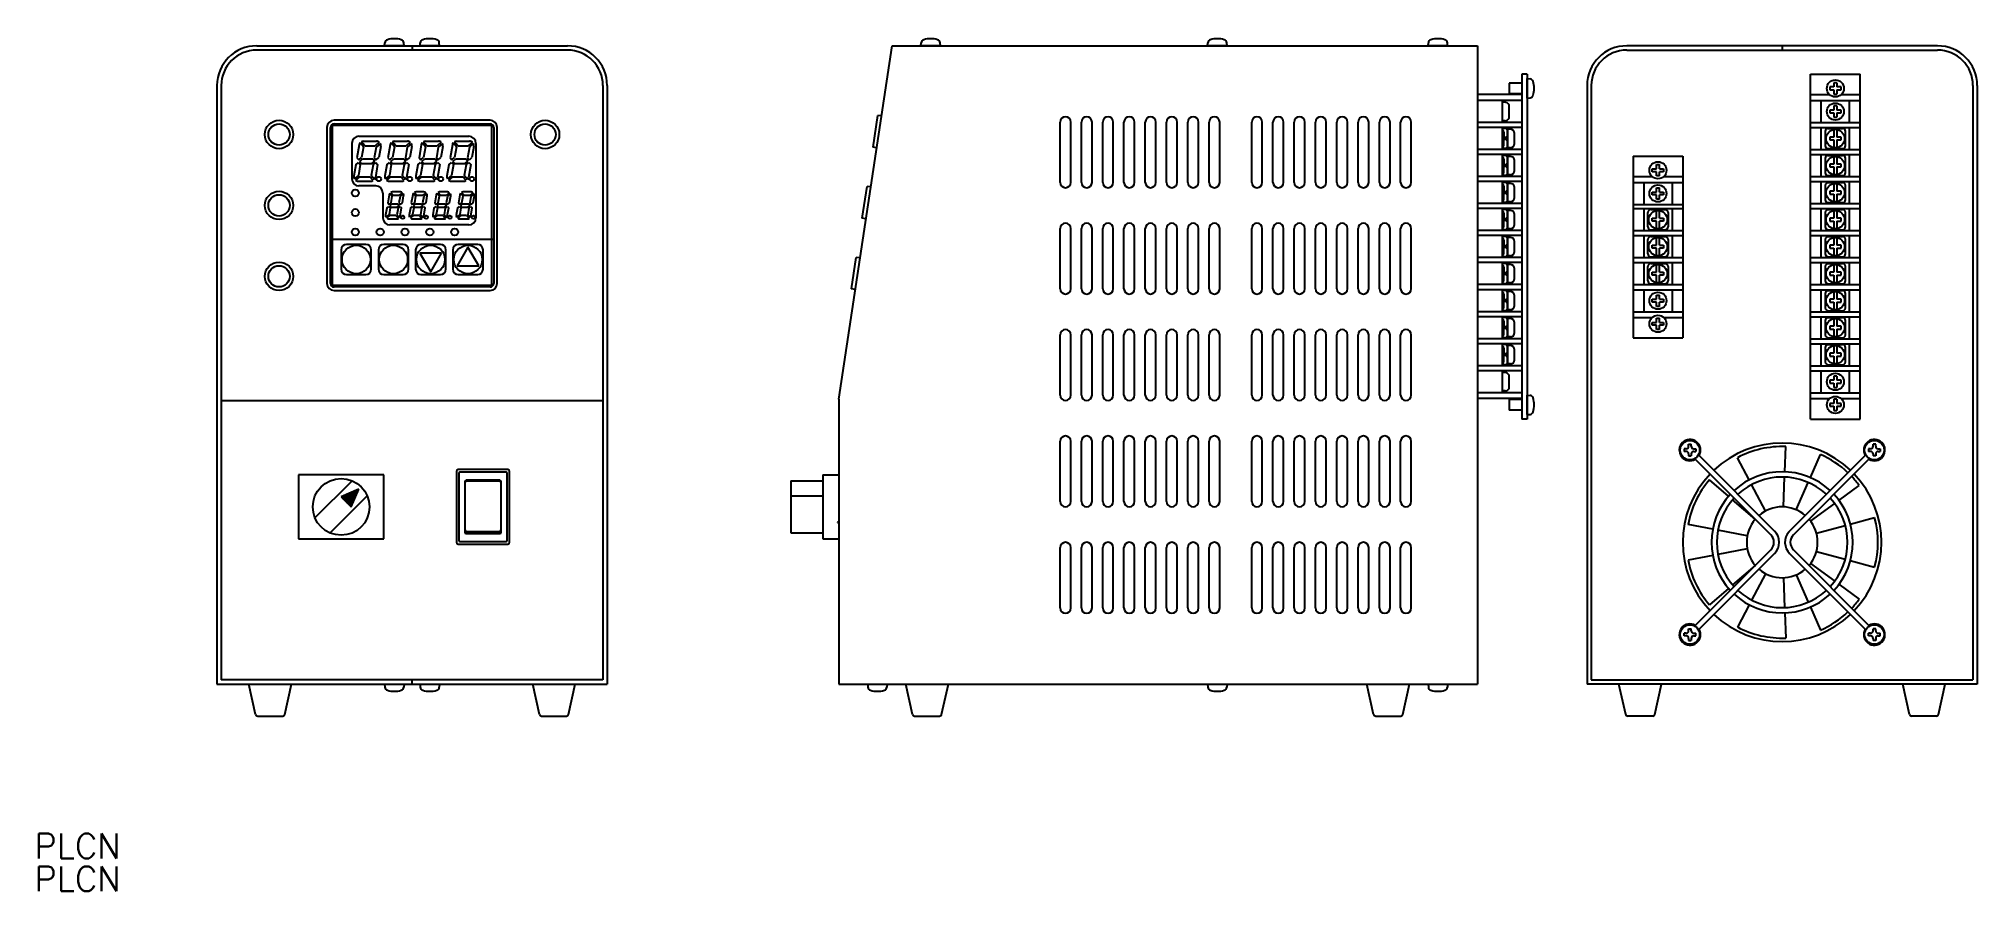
# Model space of a CAD drawing. Extents: x -7 to 540, y -49 to 191.
import ezdxf

# ---------------------------------------------------------------- set-up
doc = ezdxf.new("R2010")
doc.units = 0
doc.layers.get('0').update_dxf_attribs({"linetype": 'CONTINUOUS'})
doc.styles.get("Standard").update_dxf_attribs({"font": 'txt.shx', "bigfont": 'bigfont.shx'})

msp = doc.modelspace()

# ---------------------------------------------------------------- texts
at = {"color": 7, "linetype": 'CONTINUOUS'}
for p in [(-7.91, -40.04), (-7.91, -49.28)]:
    msp.add_text('PLCN', height=7, dxfattribs=at).set_placement(p)

# ---------------------------------------------------------------- linework, layer by layer
at = {"color": 7, "linetype": 'CONTINUOUS'}
for p, q in [((54.73, 189.11), (142.33, 189.11)), ((142.33, 187.91), (54.73, 187.91)), ((90.78, 189.11), (90.85, 189.95)), ((96.28, 189.11), (90.78, 189.11)), ((96.28, 189.11), (96.2, 189.95)), ((98.53, 189.11), (98.53, 187.91)), ((100.78, 189.11), (100.85, 189.95)), ((106.28, 189.11), (100.78, 189.11)), ((106.28, 189.11), (106.2, 189.95)), ((218.83, 89.48), (233.83, 189.11)), ((233.83, 189.11), (398.83, 189.11)), ((241.96, 189.11), (242.03, 189.95)), ((247.46, 189.11), (241.96, 189.11)), ((247.46, 189.11), (247.38, 189.95)), ((322.76, 189.11), (322.83, 189.95)), ((328.26, 189.11), (322.76, 189.11)), ((328.26, 189.11), (328.18, 189.95)), ((384.96, 189.11), (385.03, 189.95)), ((390.46, 189.11), (384.96, 189.11)), ((390.46, 189.11), (390.38, 189.95)), ((398.83, 189.11), (398.83, 9.11)), ((528.55, 189.11), (440.95, 189.11)), ((440.95, 187.91), (528.55, 187.91)), ((484.75, 189.11), (484.75, 187.91)), ((412.83, 181.11), (411.33, 181.11)), ((411.33, 181.11), (411.33, 83.87)), ((412.83, 181.11), (412.83, 83.87)), ((492.75, 181.11), (506.75, 181.11)), ((492.75, 83.87), (492.75, 181.11)), ((506.75, 83.87), (506.75, 181.11)), ((43.53, 177.91), (43.53, 9.11)), ((44.73, 177.91), (44.73, 10.31)), ((152.33, 177.91), (152.33, 10.31)), ((153.53, 177.91), (153.53, 9.11)), ((411.33, 175.35), (398.83, 175.35)), ((407.83, 178.61), (407.83, 175.61)), ((411.33, 178.61), (407.83, 178.61)), ((411.33, 175.61), (407.83, 175.61)), ((411.33, 175.35), (411.33, 173.69)), ((412.83, 174.36), (412.83, 179.86)), ((412.83, 179.86), (413.68, 179.78)), ((429.75, 177.91), (429.75, 9.11)), ((430.95, 177.91), (430.95, 10.31)), ((492.75, 175.35), (498.11, 175.35)), ((498.15, 177.51), (498.15, 176.71)), ((499.35, 177.51), (498.15, 177.51)), ((498.15, 176.71), (499.35, 176.71)), ((499.35, 178.71), (499.35, 177.51)), ((500.15, 178.71), (499.35, 178.71)), ((499.35, 176.71), (499.35, 175.51)), ((499.35, 175.51), (500.15, 175.51)), ((500.15, 178.71), (500.15, 177.51)), ((501.35, 177.51), (500.15, 177.51)), ((500.15, 176.71), (501.35, 176.71)), ((500.15, 176.71), (500.15, 175.51)), ((501.35, 176.71), (501.35, 177.51)), ((501.38, 175.35), (506.75, 175.35)), ((538.55, 177.91), (538.55, 10.31)), ((539.75, 177.91), (539.75, 9.11)), ((228.49, 160.56), (229.84, 169.46)), ((230.83, 169.35), (229.84, 169.46)), ((411.33, 173.69), (398.83, 173.69)), ((405.83, 173.69), (405.83, 167.49)), ((406.63, 173.19), (405.83, 173.19)), ((407.83, 169.19), (407.83, 171.99)), ((412.83, 174.36), (413.68, 174.43)), ((492.75, 173.69), (506.75, 173.69)), ((495.75, 167.49), (495.75, 173.69)), ((498.15, 170.99), (498.15, 170.19)), ((499.35, 170.99), (498.15, 170.99)), ((498.15, 170.19), (499.35, 170.19)), ((499.35, 172.19), (499.35, 170.99)), ((500.15, 172.19), (499.35, 172.19)), ((499.35, 170.19), (499.35, 168.99)), ((500.15, 172.19), (500.15, 170.99)), ((501.35, 170.99), (500.15, 170.99)), ((500.15, 170.19), (501.35, 170.19)), ((500.15, 170.19), (500.15, 168.99)), ((501.35, 170.19), (501.35, 170.99)), ((503.75, 167.49), (503.75, 173.69)), ((74.53, 166.11), (74.53, 122.11)), ((74.53, 166.11), (74.53, 122.11)), ((75.53, 122.11), (75.53, 166.11)), ((75.53, 122.11), (75.53, 166.11)), ((121.03, 166.61), (76.03, 166.61)), ((76.03, 166.61), (76.03, 121.61)), ((120.53, 168.11), (76.53, 168.11)), ((120.53, 168.11), (76.53, 168.11)), ((76.53, 167.11), (120.53, 167.11)), ((76.53, 167.11), (120.53, 167.11)), ((121.03, 121.61), (121.03, 166.61)), ((121.53, 166.11), (121.53, 122.11)), ((121.53, 166.11), (121.53, 122.11)), ((122.53, 122.11), (122.53, 166.11)), ((122.53, 122.11), (122.53, 166.11)), ((281.21, 150.61), (281.21, 167.61)), ((284.21, 150.61), (284.21, 167.61)), ((287.21, 150.61), (287.21, 167.61)), ((290.21, 150.61), (290.21, 167.61)), ((293.21, 150.61), (293.21, 167.61)), ((296.21, 150.61), (296.21, 167.61)), ((299.21, 150.61), (299.21, 167.61)), ((302.21, 150.61), (302.21, 167.61)), ((305.21, 150.61), (305.21, 167.61)), ((308.21, 150.61), (308.21, 167.61)), ((311.21, 150.61), (311.21, 167.61)), ((314.21, 150.61), (314.21, 167.61)), ((317.21, 150.61), (317.21, 167.61)), ((320.21, 150.61), (320.21, 167.61)), ((323.21, 150.61), (323.21, 167.61)), ((326.21, 150.61), (326.21, 167.61)), ((335.21, 150.61), (335.21, 167.61)), ((338.21, 150.61), (338.21, 167.61)), ((341.21, 150.61), (341.21, 167.61)), ((344.21, 150.61), (344.21, 167.61)), ((347.21, 150.61), (347.21, 167.61)), ((350.21, 150.61), (350.21, 167.61)), ((353.21, 150.61), (353.21, 167.61)), ((356.21, 150.61), (356.21, 167.61)), ((359.21, 150.61), (359.21, 167.61)), ((362.21, 150.61), (362.21, 167.61)), ((365.21, 150.61), (365.21, 167.61)), ((368.21, 150.61), (368.21, 167.61)), ((371.21, 150.61), (371.21, 167.61)), ((374.21, 150.61), (374.21, 167.61)), ((377.21, 150.61), (377.21, 167.61)), ((380.21, 150.61), (380.21, 167.61)), ((411.33, 167.49), (398.83, 167.49)), ((411.33, 166.07), (398.83, 166.07)), ((406.63, 167.99), (405.83, 167.99)), ((405.83, 166.07), (405.83, 159.87)), ((406.83, 165.81), (405.83, 165.81)), ((406.33, 164.81), (406.33, 163.22)), ((408.13, 165.57), (407.33, 165.57)), ((407.33, 160.37), (407.33, 165.57)), ((407.33, 165.31), (407.33, 160.63)), ((409.33, 161.57), (409.33, 164.37)), ((411.33, 167.49), (411.33, 166.07)), ((492.75, 167.49), (506.75, 167.49)), ((492.75, 166.07), (506.75, 166.07)), ((495.75, 159.87), (495.75, 166.07)), ((496.91, 165.01), (496.91, 160.93)), ((497.71, 165.81), (501.79, 165.81)), ((499.35, 168.99), (500.15, 168.99)), ((499.35, 165.53), (499.35, 163.37)), ((500.15, 165.53), (500.15, 163.37)), ((502.59, 160.93), (502.59, 165.01)), ((503.75, 159.87), (503.75, 166.07)), ((81.53, 161.61), (81.53, 151.61)), ((81.53, 161.61), (81.53, 151.61)), ((83.63, 161.17), (82.98, 157.52)), ((83.63, 161.17), (82.98, 157.52)), ((83.53, 163.61), (114.53, 163.61)), ((83.53, 163.61), (114.53, 163.61)), ((84.8, 160.63), (83.88, 161.73)), ((84.8, 160.63), (83.88, 161.73)), ((85.18, 160.95), (84.26, 162.05)), ((85.18, 160.95), (84.26, 162.05)), ((84.8, 160.63), (84.26, 157.58)), ((84.8, 160.63), (84.26, 157.58)), ((84.86, 162.2), (88.49, 162.2)), ((84.86, 162.2), (88.49, 162.2)), ((85.18, 160.95), (88.1, 160.95)), ((85.18, 160.95), (88.1, 160.95)), ((88.42, 160.57), (87.88, 157.52)), ((88.42, 160.57), (87.88, 157.52)), ((89.27, 161.93), (88.1, 160.95)), ((89.27, 161.93), (88.1, 160.95)), ((89.59, 161.55), (88.42, 160.57)), ((89.59, 161.55), (88.42, 160.57)), ((89.72, 160.73), (89.16, 157.58)), ((89.72, 160.73), (89.16, 157.58)), ((92.38, 161.17), (91.73, 157.52)), ((92.38, 161.17), (91.73, 157.52)), ((93.55, 160.63), (92.63, 161.73)), ((93.55, 160.63), (92.63, 161.73)), ((93.93, 160.95), (93.01, 162.05)), ((93.93, 160.95), (93.01, 162.05)), ((93.55, 160.63), (93.01, 157.58)), ((93.55, 160.63), (93.01, 157.58)), ((93.61, 162.2), (97.24, 162.2)), ((93.61, 162.2), (97.24, 162.2)), ((93.93, 160.95), (96.85, 160.95)), ((93.93, 160.95), (96.85, 160.95)), ((97.17, 160.57), (96.63, 157.52)), ((97.17, 160.57), (96.63, 157.52)), ((98.02, 161.93), (96.85, 160.95)), ((98.02, 161.93), (96.85, 160.95)), ((98.34, 161.55), (97.17, 160.57)), ((98.34, 161.55), (97.17, 160.57)), ((98.47, 160.73), (97.91, 157.58)), ((98.47, 160.73), (97.91, 157.58)), ((101.13, 161.17), (100.48, 157.52)), ((101.13, 161.17), (100.48, 157.52)), ((102.3, 160.63), (101.38, 161.73)), ((102.3, 160.63), (101.38, 161.73)), ((102.68, 160.95), (101.76, 162.05)), ((102.68, 160.95), (101.76, 162.05)), ((102.3, 160.63), (101.76, 157.58)), ((102.3, 160.63), (101.76, 157.58)), ((102.36, 162.2), (105.99, 162.2)), ((102.36, 162.2), (105.99, 162.2)), ((102.68, 160.95), (105.6, 160.95)), ((102.68, 160.95), (105.6, 160.95)), ((105.92, 160.57), (105.38, 157.52)), ((105.92, 160.57), (105.38, 157.52)), ((106.77, 161.93), (105.6, 160.95)), ((106.77, 161.93), (105.6, 160.95)), ((107.09, 161.55), (105.92, 160.57)), ((107.09, 161.55), (105.92, 160.57)), ((107.22, 160.73), (106.66, 157.58)), ((107.22, 160.73), (106.66, 157.58)), ((109.88, 161.17), (109.23, 157.52)), ((109.88, 161.17), (109.23, 157.52)), ((111.05, 160.63), (110.13, 161.73)), ((111.05, 160.63), (110.13, 161.73)), ((111.43, 160.95), (110.51, 162.05)), ((111.43, 160.95), (110.51, 162.05)), ((111.05, 160.63), (110.51, 157.58)), ((111.05, 160.63), (110.51, 157.58)), ((111.11, 162.2), (114.74, 162.2)), ((111.11, 162.2), (114.74, 162.2)), ((111.43, 160.95), (114.35, 160.95)), ((111.43, 160.95), (114.35, 160.95)), ((114.67, 160.57), (114.13, 157.52)), ((114.67, 160.57), (114.13, 157.52)), ((115.52, 161.93), (114.35, 160.95)), ((115.52, 161.93), (114.35, 160.95)), ((115.84, 161.55), (114.67, 160.57)), ((115.84, 161.55), (114.67, 160.57)), ((115.97, 160.73), (115.41, 157.58)), ((115.97, 160.73), (115.41, 157.58)), ((116.53, 161.61), (116.53, 149.61)), ((116.53, 161.61), (116.53, 149.61)), ((229.47, 160.36), (228.49, 160.56)), ((411.33, 159.87), (398.83, 159.87)), ((406.83, 163.22), (405.83, 163.22)), ((406.83, 162.72), (405.83, 162.72)), ((406.83, 160.13), (405.83, 160.13)), ((406.33, 161.13), (406.33, 162.72)), ((408.13, 160.37), (407.33, 160.37)), ((411.33, 159.87), (411.33, 158.45)), ((492.75, 159.87), (506.75, 159.87)), ((497.71, 160.13), (501.79, 160.13)), ((498.15, 163.37), (498.15, 162.57)), ((499.35, 163.37), (498.15, 163.37)), ((498.15, 162.57), (499.35, 162.57)), ((499.35, 162.57), (499.35, 160.4)), ((501.35, 163.37), (500.15, 163.37)), ((500.15, 162.57), (501.35, 162.57)), ((500.15, 162.57), (500.15, 160.4)), ((501.35, 162.57), (501.35, 163.37)), ((82.64, 155.57), (82.08, 152.42)), ((82.64, 155.57), (82.08, 152.42)), ((82.64, 155.57), (83.38, 156.19)), ((82.64, 155.57), (83.38, 156.19)), ((82.98, 157.52), (83.48, 156.93)), ((82.98, 157.52), (83.48, 156.93)), ((83.92, 155.63), (83.38, 152.58)), ((83.92, 155.63), (83.38, 152.58)), ((83.42, 156.22), (83.92, 155.63)), ((83.42, 156.22), (83.92, 155.63)), ((83.52, 156.96), (84.26, 157.58)), ((83.52, 156.96), (84.26, 157.58)), ((83.8, 156.54), (84.59, 157.2)), ((83.8, 156.54), (84.59, 157.2)), ((83.8, 156.54), (84.3, 155.95)), ((83.8, 156.54), (84.3, 155.95)), ((84.3, 155.95), (87.22, 155.95)), ((84.3, 155.95), (87.22, 155.95)), ((84.59, 157.2), (87.5, 157.2)), ((84.59, 157.2), (87.5, 157.2)), ((87.54, 155.57), (87, 152.52)), ((87.54, 155.57), (87, 152.52)), ((87.22, 155.95), (88, 156.61)), ((87.22, 155.95), (88, 156.61)), ((87.5, 157.2), (88, 156.61)), ((87.5, 157.2), (88, 156.61)), ((87.54, 155.57), (88.28, 156.19)), ((87.54, 155.57), (88.28, 156.19)), ((87.88, 157.52), (88.38, 156.93)), ((87.88, 157.52), (88.38, 156.93)), ((88.82, 155.63), (88.18, 151.98)), ((88.82, 155.63), (88.18, 151.98)), ((88.32, 156.22), (88.82, 155.63)), ((88.32, 156.22), (88.82, 155.63)), ((88.42, 156.96), (89.16, 157.58)), ((88.42, 156.96), (89.16, 157.58)), ((91.39, 155.57), (90.83, 152.42)), ((91.39, 155.57), (90.83, 152.42)), ((91.39, 155.57), (92.13, 156.19)), ((91.39, 155.57), (92.13, 156.19)), ((91.73, 157.52), (92.23, 156.93)), ((91.73, 157.52), (92.23, 156.93)), ((92.67, 155.63), (92.13, 152.58)), ((92.67, 155.63), (92.13, 152.58)), ((92.17, 156.22), (92.67, 155.63)), ((92.17, 156.22), (92.67, 155.63)), ((92.27, 156.96), (93.01, 157.58)), ((92.27, 156.96), (93.01, 157.58)), ((92.55, 156.54), (93.34, 157.2)), ((92.55, 156.54), (93.34, 157.2)), ((92.55, 156.54), (93.05, 155.95)), ((92.55, 156.54), (93.05, 155.95)), ((93.05, 155.95), (95.97, 155.95)), ((93.05, 155.95), (95.97, 155.95)), ((93.34, 157.2), (96.25, 157.2)), ((93.34, 157.2), (96.25, 157.2)), ((96.29, 155.57), (95.75, 152.52)), ((96.29, 155.57), (95.75, 152.52)), ((95.97, 155.95), (96.75, 156.61)), ((95.97, 155.95), (96.75, 156.61)), ((96.25, 157.2), (96.75, 156.61)), ((96.25, 157.2), (96.75, 156.61)), ((96.29, 155.57), (97.03, 156.19)), ((96.29, 155.57), (97.03, 156.19)), ((96.63, 157.52), (97.13, 156.93)), ((96.63, 157.52), (97.13, 156.93)), ((97.57, 155.63), (96.93, 151.98)), ((97.57, 155.63), (96.93, 151.98)), ((97.07, 156.22), (97.57, 155.63)), ((97.07, 156.22), (97.57, 155.63)), ((97.17, 156.96), (97.91, 157.58)), ((97.17, 156.96), (97.91, 157.58)), ((100.14, 155.57), (99.58, 152.42)), ((100.14, 155.57), (99.58, 152.42)), ((100.14, 155.57), (100.88, 156.19)), ((100.14, 155.57), (100.88, 156.19)), ((100.48, 157.52), (100.98, 156.93)), ((100.48, 157.52), (100.98, 156.93)), ((101.42, 155.63), (100.88, 152.58)), ((101.42, 155.63), (100.88, 152.58)), ((100.92, 156.22), (101.42, 155.63)), ((100.92, 156.22), (101.42, 155.63)), ((101.02, 156.96), (101.76, 157.58)), ((101.02, 156.96), (101.76, 157.58)), ((101.3, 156.54), (102.09, 157.2)), ((101.3, 156.54), (102.09, 157.2)), ((101.3, 156.54), (101.8, 155.95)), ((101.3, 156.54), (101.8, 155.95)), ((101.8, 155.95), (104.72, 155.95)), ((101.8, 155.95), (104.72, 155.95)), ((102.09, 157.2), (105, 157.2)), ((102.09, 157.2), (105, 157.2)), ((105.04, 155.57), (104.5, 152.52)), ((105.04, 155.57), (104.5, 152.52)), ((104.72, 155.95), (105.5, 156.61)), ((104.72, 155.95), (105.5, 156.61)), ((105, 157.2), (105.5, 156.61)), ((105, 157.2), (105.5, 156.61)), ((105.04, 155.57), (105.78, 156.19)), ((105.04, 155.57), (105.78, 156.19)), ((105.38, 157.52), (105.88, 156.93)), ((105.38, 157.52), (105.88, 156.93)), ((106.32, 155.63), (105.68, 151.98)), ((106.32, 155.63), (105.68, 151.98)), ((105.82, 156.22), (106.32, 155.63)), ((105.82, 156.22), (106.32, 155.63)), ((105.92, 156.96), (106.66, 157.58)), ((105.92, 156.96), (106.66, 157.58)), ((108.89, 155.57), (108.33, 152.42)), ((108.89, 155.57), (108.33, 152.42)), ((108.89, 155.57), (109.63, 156.19)), ((108.89, 155.57), (109.63, 156.19)), ((109.23, 157.52), (109.73, 156.93)), ((109.23, 157.52), (109.73, 156.93)), ((110.17, 155.63), (109.63, 152.58)), ((110.17, 155.63), (109.63, 152.58)), ((109.67, 156.22), (110.17, 155.63)), ((109.67, 156.22), (110.17, 155.63)), ((109.77, 156.96), (110.51, 157.58)), ((109.77, 156.96), (110.51, 157.58)), ((110.05, 156.54), (110.84, 157.2)), ((110.05, 156.54), (110.84, 157.2)), ((110.05, 156.54), (110.55, 155.95)), ((110.05, 156.54), (110.55, 155.95)), ((110.55, 155.95), (113.47, 155.95)), ((110.55, 155.95), (113.47, 155.95)), ((110.84, 157.2), (113.75, 157.2)), ((110.84, 157.2), (113.75, 157.2)), ((113.79, 155.57), (113.25, 152.52)), ((113.79, 155.57), (113.25, 152.52)), ((113.47, 155.95), (114.25, 156.61)), ((113.47, 155.95), (114.25, 156.61)), ((113.75, 157.2), (114.25, 156.61)), ((113.75, 157.2), (114.25, 156.61)), ((113.79, 155.57), (114.53, 156.19)), ((113.79, 155.57), (114.53, 156.19)), ((114.13, 157.52), (114.63, 156.93)), ((114.13, 157.52), (114.63, 156.93)), ((115.07, 155.63), (114.43, 151.98)), ((115.07, 155.63), (114.43, 151.98)), ((114.57, 156.22), (115.07, 155.63)), ((114.57, 156.22), (115.07, 155.63)), ((114.67, 156.96), (115.41, 157.58)), ((114.67, 156.96), (115.41, 157.58)), ((411.33, 158.45), (398.83, 158.45)), ((405.83, 158.45), (405.83, 152.25)), ((406.83, 158.19), (405.83, 158.19)), ((406.83, 155.6), (405.83, 155.6)), ((406.83, 155.1), (405.83, 155.1)), ((406.33, 157.19), (406.33, 155.6)), ((406.33, 153.51), (406.33, 155.1)), ((408.13, 157.95), (407.33, 157.95)), ((407.33, 152.75), (407.33, 157.95)), ((407.33, 157.69), (407.33, 153.01)), ((409.33, 153.95), (409.33, 156.75)), ((442.75, 158.01), (456.75, 158.01)), ((442.75, 158.01), (442.75, 106.73)), ((448.15, 154.41), (449.35, 154.41)), ((448.15, 153.61), (448.15, 154.41)), ((449.35, 153.61), (448.15, 153.61)), ((449.35, 154.41), (449.35, 155.61)), ((449.35, 155.61), (450.15, 155.61)), ((449.35, 152.41), (449.35, 153.61)), ((450.15, 154.41), (450.15, 155.61)), ((450.15, 154.41), (451.35, 154.41)), ((451.35, 153.61), (450.15, 153.61)), ((450.15, 152.41), (450.15, 153.61)), ((451.35, 154.41), (451.35, 153.61)), ((456.75, 158.01), (456.75, 106.73)), ((492.75, 158.45), (506.75, 158.45)), ((495.75, 152.25), (495.75, 158.45)), ((496.91, 157.39), (496.91, 153.31)), ((497.71, 158.19), (501.79, 158.19)), ((498.15, 155.75), (498.15, 154.95)), ((499.35, 155.75), (498.15, 155.75)), ((498.15, 154.95), (499.35, 154.95)), ((499.35, 157.91), (499.35, 155.75)), ((499.35, 154.95), (499.35, 152.78)), ((500.15, 157.91), (500.15, 155.75)), ((501.35, 155.75), (500.15, 155.75)), ((500.15, 154.95), (501.35, 154.95)), ((500.15, 154.95), (500.15, 152.78)), ((501.35, 154.95), (501.35, 155.75)), ((502.59, 153.31), (502.59, 157.39)), ((503.75, 152.25), (503.75, 158.45)), ((83.38, 152.58), (82.22, 151.6)), ((83.38, 152.58), (82.22, 151.6)), ((83.7, 152.2), (82.54, 151.22)), ((83.7, 152.2), (82.54, 151.22)), ((83.32, 150.95), (86.95, 150.95)), ((83.32, 150.95), (86.95, 150.95)), ((88.28, 149.61), (83.53, 149.61)), ((88.28, 149.61), (83.53, 149.61)), ((83.7, 152.2), (86.62, 152.2)), ((83.7, 152.2), (86.62, 152.2)), ((87.54, 151.1), (86.62, 152.2)), ((87.54, 151.1), (86.62, 152.2)), ((87.92, 151.42), (87, 152.52)), ((87.92, 151.42), (87, 152.52)), ((90.28, 147.61), (90.28, 140.61)), ((90.28, 147.61), (90.28, 140.61)), ((92.13, 152.58), (90.97, 151.6)), ((92.13, 152.58), (90.97, 151.6)), ((92.45, 152.2), (91.29, 151.22)), ((92.45, 152.2), (91.29, 151.22)), ((92.07, 150.95), (95.7, 150.95)), ((92.07, 150.95), (95.7, 150.95)), ((92.25, 147.55), (92.95, 146.71)), ((92.25, 147.55), (92.95, 146.71)), ((92.45, 152.2), (95.37, 152.2)), ((92.45, 152.2), (95.37, 152.2)), ((92.54, 147.79), (93.24, 146.96)), ((92.54, 147.79), (93.24, 146.96)), ((95.22, 147.91), (92.99, 147.91)), ((95.22, 147.91), (92.99, 147.91)), ((95.81, 147.7), (94.92, 146.96)), ((95.81, 147.7), (94.92, 146.96)), ((96.29, 151.1), (95.37, 152.2)), ((96.29, 151.1), (95.37, 152.2)), ((96.67, 151.42), (95.75, 152.52)), ((96.67, 151.42), (95.75, 152.52)), ((98.9, 147.55), (99.6, 146.71)), ((98.9, 147.55), (99.6, 146.71)), ((99.19, 147.79), (99.89, 146.96)), ((99.19, 147.79), (99.89, 146.96)), ((101.87, 147.91), (99.64, 147.91)), ((101.87, 147.91), (99.64, 147.91)), ((100.88, 152.58), (99.72, 151.6)), ((100.88, 152.58), (99.72, 151.6)), ((101.2, 152.2), (100.04, 151.22)), ((101.2, 152.2), (100.04, 151.22)), ((100.82, 150.95), (104.45, 150.95)), ((100.82, 150.95), (104.45, 150.95)), ((101.2, 152.2), (104.12, 152.2)), ((101.2, 152.2), (104.12, 152.2)), ((102.46, 147.7), (101.57, 146.96)), ((102.46, 147.7), (101.57, 146.96)), ((105.04, 151.1), (104.12, 152.2)), ((105.04, 151.1), (104.12, 152.2)), ((105.42, 151.42), (104.5, 152.52)), ((105.42, 151.42), (104.5, 152.52)), ((105.55, 147.55), (106.25, 146.71)), ((105.55, 147.55), (106.25, 146.71)), ((105.84, 147.79), (106.54, 146.96)), ((105.84, 147.79), (106.54, 146.96)), ((108.52, 147.91), (106.29, 147.91)), ((108.52, 147.91), (106.29, 147.91)), ((109.11, 147.7), (108.22, 146.96)), ((109.11, 147.7), (108.22, 146.96)), ((109.63, 152.58), (108.47, 151.6)), ((109.63, 152.58), (108.47, 151.6)), ((109.95, 152.2), (108.79, 151.22)), ((109.95, 152.2), (108.79, 151.22)), ((109.57, 150.95), (113.2, 150.95)), ((109.57, 150.95), (113.2, 150.95)), ((109.95, 152.2), (112.87, 152.2)), ((109.95, 152.2), (112.87, 152.2)), ((112.2, 147.55), (112.9, 146.71)), ((112.2, 147.55), (112.9, 146.71)), ((112.49, 147.79), (113.19, 146.96)), ((112.49, 147.79), (113.19, 146.96)), ((113.79, 151.1), (112.87, 152.2)), ((113.79, 151.1), (112.87, 152.2)), ((115.17, 147.91), (112.94, 147.91)), ((115.17, 147.91), (112.94, 147.91)), ((114.17, 151.42), (113.25, 152.52)), ((114.17, 151.42), (113.25, 152.52)), ((115.76, 147.7), (114.87, 146.96)), ((115.76, 147.7), (114.87, 146.96)), ((116.53, 149.61), (116.53, 140.61)), ((116.53, 149.61), (116.53, 140.61)), ((225.45, 140.56), (226.8, 149.46)), ((227.8, 149.35), (226.8, 149.46)), ((411.33, 152.25), (398.83, 152.25)), ((411.33, 150.83), (398.83, 150.83)), ((406.83, 152.51), (405.83, 152.51)), ((405.83, 150.83), (405.83, 144.63)), ((406.83, 150.57), (405.83, 150.57)), ((406.83, 147.98), (405.83, 147.98)), ((406.33, 149.57), (406.33, 147.98)), ((408.13, 152.75), (407.33, 152.75)), ((408.13, 150.33), (407.33, 150.33)), ((407.33, 145.13), (407.33, 150.33)), ((407.33, 150.07), (407.33, 145.39)), ((409.33, 146.33), (409.33, 149.13)), ((411.33, 152.25), (411.33, 150.83)), ((442.75, 152.25), (448.11, 152.25)), ((442.75, 150.59), (456.75, 150.59)), ((445.75, 150.59), (445.75, 144.39)), ((448.15, 147.89), (449.35, 147.89)), ((448.15, 147.09), (448.15, 147.89)), ((450.15, 152.41), (449.35, 152.41)), ((449.35, 147.89), (449.35, 149.09)), ((449.35, 149.09), (450.15, 149.09)), ((450.15, 147.89), (450.15, 149.09)), ((450.15, 147.89), (451.35, 147.89)), ((451.35, 147.89), (451.35, 147.09)), ((451.38, 152.25), (456.75, 152.25)), ((453.75, 150.59), (453.75, 144.39)), ((492.75, 152.25), (506.75, 152.25)), ((492.75, 150.83), (506.75, 150.83)), ((495.75, 144.63), (495.75, 150.83)), ((496.91, 149.77), (496.91, 145.69)), ((497.71, 152.51), (501.79, 152.51)), ((497.71, 150.57), (501.79, 150.57)), ((498.15, 148.13), (498.15, 147.33)), ((499.35, 148.13), (498.15, 148.13)), ((499.35, 150.29), (499.35, 148.13)), ((500.15, 150.29), (500.15, 148.13)), ((501.35, 148.13), (500.15, 148.13)), ((501.35, 147.33), (501.35, 148.13)), ((502.59, 145.69), (502.59, 149.77)), ((503.75, 144.63), (503.75, 150.83)), ((91.39, 143.34), (91.05, 141.42)), ((91.39, 143.34), (91.05, 141.42)), ((91.39, 143.34), (91.98, 143.84)), ((91.39, 143.34), (91.98, 143.84)), ((92.06, 147.12), (91.65, 144.82)), ((92.06, 147.12), (91.65, 144.82)), ((91.65, 144.82), (92.03, 144.37)), ((91.65, 144.82), (92.03, 144.37)), ((91.98, 143.84), (92.36, 143.39)), ((91.98, 143.84), (92.36, 143.39)), ((92.03, 144.37), (92.62, 144.87)), ((92.03, 144.37), (92.62, 144.87)), ((92.36, 143.39), (92.04, 141.55)), ((92.36, 143.39), (92.04, 141.55)), ((92.27, 144.08), (92.87, 144.58)), ((92.27, 144.08), (92.87, 144.58)), ((92.27, 144.08), (92.65, 143.63)), ((92.27, 144.08), (92.65, 143.63)), ((92.62, 144.87), (92.95, 146.71)), ((92.62, 144.87), (92.95, 146.71)), ((92.65, 143.63), (94.34, 143.63)), ((92.65, 143.63), (94.34, 143.63)), ((92.87, 144.58), (94.55, 144.58)), ((92.87, 144.58), (94.55, 144.58)), ((93.24, 146.96), (94.92, 146.96)), ((93.24, 146.96), (94.92, 146.96)), ((94.58, 143.34), (94.26, 141.5)), ((94.58, 143.34), (94.26, 141.5)), ((94.34, 143.63), (94.93, 144.13)), ((94.34, 143.63), (94.93, 144.13)), ((94.55, 144.58), (94.93, 144.13)), ((94.55, 144.58), (94.93, 144.13)), ((94.58, 143.34), (95.17, 143.84)), ((94.58, 143.34), (95.17, 143.84)), ((95.17, 146.66), (94.84, 144.82)), ((95.17, 146.66), (94.84, 144.82)), ((94.84, 144.82), (95.22, 144.37)), ((94.84, 144.82), (95.22, 144.37)), ((95.15, 141.09), (95.55, 143.39)), ((95.15, 141.09), (95.55, 143.39)), ((96.05, 147.41), (95.17, 146.66)), ((96.05, 147.41), (95.17, 146.66)), ((95.17, 143.84), (95.55, 143.39)), ((95.17, 143.84), (95.55, 143.39)), ((95.22, 144.37), (95.81, 144.87)), ((95.22, 144.37), (95.81, 144.87)), ((95.81, 144.87), (96.15, 146.79)), ((95.81, 144.87), (96.15, 146.79)), ((98.04, 143.34), (97.7, 141.42)), ((98.04, 143.34), (97.7, 141.42)), ((98.04, 143.34), (98.63, 143.84)), ((98.04, 143.34), (98.63, 143.84)), ((98.71, 147.12), (98.3, 144.82)), ((98.71, 147.12), (98.3, 144.82)), ((98.3, 144.82), (98.68, 144.37)), ((98.3, 144.82), (98.68, 144.37)), ((98.63, 143.84), (99.01, 143.39)), ((98.63, 143.84), (99.01, 143.39)), ((98.68, 144.37), (99.27, 144.87)), ((98.68, 144.37), (99.27, 144.87)), ((99.01, 143.39), (98.69, 141.55)), ((99.01, 143.39), (98.69, 141.55)), ((98.92, 144.08), (99.52, 144.58)), ((98.92, 144.08), (99.52, 144.58)), ((98.92, 144.08), (99.3, 143.63)), ((98.92, 144.08), (99.3, 143.63)), ((99.27, 144.87), (99.6, 146.71)), ((99.27, 144.87), (99.6, 146.71)), ((99.3, 143.63), (100.99, 143.63)), ((99.3, 143.63), (100.99, 143.63)), ((99.52, 144.58), (101.2, 144.58)), ((99.52, 144.58), (101.2, 144.58)), ((99.89, 146.96), (101.57, 146.96)), ((99.89, 146.96), (101.57, 146.96)), ((101.23, 143.34), (100.91, 141.5)), ((101.23, 143.34), (100.91, 141.5)), ((100.99, 143.63), (101.58, 144.13)), ((100.99, 143.63), (101.58, 144.13)), ((101.2, 144.58), (101.58, 144.13)), ((101.2, 144.58), (101.58, 144.13)), ((101.23, 143.34), (101.82, 143.84)), ((101.23, 143.34), (101.82, 143.84)), ((101.82, 146.66), (101.49, 144.82)), ((101.82, 146.66), (101.49, 144.82)), ((101.49, 144.82), (101.87, 144.37)), ((101.49, 144.82), (101.87, 144.37)), ((101.8, 141.09), (102.2, 143.39)), ((101.8, 141.09), (102.2, 143.39)), ((102.7, 147.41), (101.82, 146.66)), ((102.7, 147.41), (101.82, 146.66)), ((101.82, 143.84), (102.2, 143.39)), ((101.82, 143.84), (102.2, 143.39)), ((101.87, 144.37), (102.46, 144.87)), ((101.87, 144.37), (102.46, 144.87)), ((102.46, 144.87), (102.8, 146.79)), ((102.46, 144.87), (102.8, 146.79)), ((104.69, 143.34), (104.35, 141.42)), ((104.69, 143.34), (104.35, 141.42)), ((104.69, 143.34), (105.28, 143.84)), ((104.69, 143.34), (105.28, 143.84)), ((105.36, 147.12), (104.95, 144.82)), ((105.36, 147.12), (104.95, 144.82)), ((104.95, 144.82), (105.33, 144.37)), ((104.95, 144.82), (105.33, 144.37)), ((105.28, 143.84), (105.66, 143.39)), ((105.28, 143.84), (105.66, 143.39)), ((105.33, 144.37), (105.92, 144.87)), ((105.33, 144.37), (105.92, 144.87)), ((105.66, 143.39), (105.34, 141.55)), ((105.66, 143.39), (105.34, 141.55)), ((105.57, 144.08), (106.17, 144.58)), ((105.57, 144.08), (106.17, 144.58)), ((105.57, 144.08), (105.95, 143.63)), ((105.57, 144.08), (105.95, 143.63)), ((105.92, 144.87), (106.25, 146.71)), ((105.92, 144.87), (106.25, 146.71)), ((105.95, 143.63), (107.64, 143.63)), ((105.95, 143.63), (107.64, 143.63)), ((106.17, 144.58), (107.85, 144.58)), ((106.17, 144.58), (107.85, 144.58)), ((106.54, 146.96), (108.22, 146.96)), ((106.54, 146.96), (108.22, 146.96)), ((107.88, 143.34), (107.56, 141.5)), ((107.88, 143.34), (107.56, 141.5)), ((107.64, 143.63), (108.23, 144.13)), ((107.64, 143.63), (108.23, 144.13)), ((107.85, 144.58), (108.23, 144.13)), ((107.85, 144.58), (108.23, 144.13)), ((107.88, 143.34), (108.47, 143.84)), ((107.88, 143.34), (108.47, 143.84)), ((108.47, 146.66), (108.14, 144.82)), ((108.47, 146.66), (108.14, 144.82)), ((108.14, 144.82), (108.52, 144.37)), ((108.14, 144.82), (108.52, 144.37)), ((108.45, 141.09), (108.85, 143.39)), ((108.45, 141.09), (108.85, 143.39)), ((109.35, 147.41), (108.47, 146.66)), ((109.35, 147.41), (108.47, 146.66)), ((108.47, 143.84), (108.85, 143.39)), ((108.47, 143.84), (108.85, 143.39)), ((108.52, 144.37), (109.11, 144.87)), ((108.52, 144.37), (109.11, 144.87)), ((109.11, 144.87), (109.45, 146.79)), ((109.11, 144.87), (109.45, 146.79)), ((111.34, 143.34), (111, 141.42)), ((111.34, 143.34), (111, 141.42)), ((111.34, 143.34), (111.93, 143.84)), ((111.34, 143.34), (111.93, 143.84)), ((112.01, 147.12), (111.6, 144.82)), ((112.01, 147.12), (111.6, 144.82)), ((111.6, 144.82), (111.98, 144.37)), ((111.6, 144.82), (111.98, 144.37)), ((111.93, 143.84), (112.31, 143.39)), ((111.93, 143.84), (112.31, 143.39)), ((111.98, 144.37), (112.57, 144.87)), ((111.98, 144.37), (112.57, 144.87)), ((112.31, 143.39), (111.99, 141.55)), ((112.31, 143.39), (111.99, 141.55)), ((112.22, 144.08), (112.82, 144.58)), ((112.22, 144.08), (112.82, 144.58)), ((112.22, 144.08), (112.6, 143.63)), ((112.22, 144.08), (112.6, 143.63)), ((112.57, 144.87), (112.9, 146.71)), ((112.57, 144.87), (112.9, 146.71)), ((112.6, 143.63), (114.29, 143.63)), ((112.6, 143.63), (114.29, 143.63)), ((112.82, 144.58), (114.5, 144.58)), ((112.82, 144.58), (114.5, 144.58)), ((113.19, 146.96), (114.87, 146.96)), ((113.19, 146.96), (114.87, 146.96)), ((114.53, 143.34), (114.21, 141.5)), ((114.53, 143.34), (114.21, 141.5)), ((114.29, 143.63), (114.88, 144.13)), ((114.29, 143.63), (114.88, 144.13)), ((114.5, 144.58), (114.88, 144.13)), ((114.5, 144.58), (114.88, 144.13)), ((114.53, 143.34), (115.12, 143.84)), ((114.53, 143.34), (115.12, 143.84)), ((115.12, 146.66), (114.79, 144.82)), ((115.12, 146.66), (114.79, 144.82)), ((114.79, 144.82), (115.17, 144.37)), ((114.79, 144.82), (115.17, 144.37)), ((115.1, 141.09), (115.5, 143.39)), ((115.1, 141.09), (115.5, 143.39)), ((116, 147.41), (115.12, 146.66)), ((116, 147.41), (115.12, 146.66)), ((115.12, 143.84), (115.5, 143.39)), ((115.12, 143.84), (115.5, 143.39)), ((115.17, 144.37), (115.76, 144.87)), ((115.17, 144.37), (115.76, 144.87)), ((115.76, 144.87), (116.1, 146.79)), ((115.76, 144.87), (116.1, 146.79)), ((411.33, 144.63), (398.83, 144.63)), ((411.33, 143.21), (398.83, 143.21)), ((406.83, 147.48), (405.83, 147.48)), ((406.83, 144.89), (405.83, 144.89)), ((405.83, 143.21), (405.83, 137.01)), ((406.83, 142.95), (405.83, 142.95)), ((406.33, 145.89), (406.33, 147.48)), ((408.13, 145.13), (407.33, 145.13)), ((408.13, 142.71), (407.33, 142.71)), ((407.33, 137.51), (407.33, 142.71)), ((407.33, 142.45), (407.33, 137.77)), ((411.33, 144.63), (411.33, 143.21)), ((442.75, 144.39), (456.75, 144.39)), ((442.75, 143.21), (456.75, 143.21)), ((445.75, 143.21), (445.75, 137.01)), ((446.91, 138.07), (446.91, 142.15)), ((447.71, 142.95), (451.79, 142.95)), ((449.35, 147.09), (448.15, 147.09)), ((449.35, 145.89), (449.35, 147.09)), ((450.15, 145.89), (449.35, 145.89)), ((449.35, 140.51), (449.35, 142.67)), ((451.35, 147.09), (450.15, 147.09)), ((450.15, 145.89), (450.15, 147.09)), ((450.15, 140.51), (450.15, 142.67)), ((452.59, 142.15), (452.59, 138.07)), ((453.75, 143.21), (453.75, 137.01)), ((492.75, 144.63), (506.75, 144.63)), ((492.75, 143.21), (506.75, 143.21)), ((495.75, 137.01), (495.75, 143.21)), ((496.91, 142.15), (496.91, 138.07)), ((497.71, 144.89), (501.79, 144.89)), ((497.71, 142.95), (501.79, 142.95)), ((498.15, 147.33), (499.35, 147.33)), ((499.35, 147.33), (499.35, 145.16)), ((499.35, 142.67), (499.35, 140.51)), ((500.15, 147.33), (501.35, 147.33)), ((500.15, 147.33), (500.15, 145.16)), ((500.15, 142.67), (500.15, 140.51)), ((502.59, 138.07), (502.59, 142.15)), ((503.75, 137.01), (503.75, 143.21)), ((92.04, 141.55), (91.15, 140.8)), ((92.04, 141.55), (91.15, 140.8)), ((92.28, 141.26), (91.4, 140.51)), ((92.28, 141.26), (91.4, 140.51)), ((91.99, 140.31), (94.21, 140.31)), ((91.99, 140.31), (94.21, 140.31)), ((93.96, 141.26), (92.28, 141.26)), ((93.96, 141.26), (92.28, 141.26)), ((114.53, 138.61), (92.28, 138.61)), ((114.53, 138.61), (92.28, 138.61)), ((93.96, 141.26), (94.66, 140.42)), ((93.96, 141.26), (94.66, 140.42)), ((94.26, 141.5), (94.96, 140.66)), ((94.26, 141.5), (94.96, 140.66)), ((98.69, 141.55), (97.8, 140.8)), ((98.69, 141.55), (97.8, 140.8)), ((98.93, 141.26), (98.05, 140.51)), ((98.93, 141.26), (98.05, 140.51)), ((98.64, 140.31), (100.86, 140.31)), ((98.64, 140.31), (100.86, 140.31)), ((100.61, 141.26), (98.93, 141.26)), ((100.61, 141.26), (98.93, 141.26)), ((100.61, 141.26), (101.31, 140.42)), ((100.61, 141.26), (101.31, 140.42)), ((100.91, 141.5), (101.61, 140.66)), ((100.91, 141.5), (101.61, 140.66)), ((105.34, 141.55), (104.45, 140.8)), ((105.34, 141.55), (104.45, 140.8)), ((105.58, 141.26), (104.7, 140.51)), ((105.58, 141.26), (104.7, 140.51)), ((105.29, 140.31), (107.51, 140.31)), ((105.29, 140.31), (107.51, 140.31)), ((107.26, 141.26), (105.58, 141.26)), ((107.26, 141.26), (105.58, 141.26)), ((107.26, 141.26), (107.96, 140.42)), ((107.26, 141.26), (107.96, 140.42)), ((107.56, 141.5), (108.26, 140.66)), ((107.56, 141.5), (108.26, 140.66)), ((111.99, 141.55), (111.1, 140.8)), ((111.99, 141.55), (111.1, 140.8)), ((112.23, 141.26), (111.35, 140.51)), ((112.23, 141.26), (111.35, 140.51)), ((111.94, 140.31), (114.16, 140.31)), ((111.94, 140.31), (114.16, 140.31)), ((113.91, 141.26), (112.23, 141.26)), ((113.91, 141.26), (112.23, 141.26)), ((113.91, 141.26), (114.61, 140.42)), ((113.91, 141.26), (114.61, 140.42)), ((114.21, 141.5), (114.91, 140.66)), ((114.21, 141.5), (114.91, 140.66)), ((226.43, 140.36), (225.45, 140.56)), ((281.21, 120.61), (281.21, 137.61)), ((284.21, 120.61), (284.21, 137.61)), ((287.21, 120.61), (287.21, 137.61)), ((290.21, 120.61), (290.21, 137.61)), ((293.21, 120.61), (293.21, 137.61)), ((296.21, 120.61), (296.21, 137.61)), ((299.21, 120.61), (299.21, 137.61)), ((302.21, 120.61), (302.21, 137.61)), ((305.21, 120.61), (305.21, 137.61)), ((308.21, 120.61), (308.21, 137.61)), ((311.21, 120.61), (311.21, 137.61)), ((314.21, 120.61), (314.21, 137.61)), ((317.21, 120.61), (317.21, 137.61)), ((320.21, 120.61), (320.21, 137.61)), ((323.21, 120.61), (323.21, 137.61)), ((326.21, 120.61), (326.21, 137.61)), ((335.21, 120.61), (335.21, 137.61)), ((338.21, 120.61), (338.21, 137.61)), ((341.21, 120.61), (341.21, 137.61)), ((344.21, 120.61), (344.21, 137.61)), ((347.21, 120.61), (347.21, 137.61)), ((350.21, 120.61), (350.21, 137.61)), ((353.21, 120.61), (353.21, 137.61)), ((356.21, 120.61), (356.21, 137.61)), ((359.21, 120.61), (359.21, 137.61)), ((362.21, 120.61), (362.21, 137.61)), ((365.21, 120.61), (365.21, 137.61)), ((368.21, 120.61), (368.21, 137.61)), ((371.21, 120.61), (371.21, 137.61)), ((374.21, 120.61), (374.21, 137.61)), ((377.21, 120.61), (377.21, 137.61)), ((380.21, 120.61), (380.21, 137.61)), ((411.33, 137.01), (398.83, 137.01)), ((406.83, 140.36), (405.83, 140.36)), ((406.83, 139.86), (405.83, 139.86)), ((406.83, 137.27), (405.83, 137.27)), ((406.33, 141.95), (406.33, 140.36)), ((406.33, 138.27), (406.33, 139.86)), ((408.13, 137.51), (407.33, 137.51)), ((409.33, 138.71), (409.33, 141.51)), ((411.33, 137.01), (411.33, 135.59)), ((442.75, 137.01), (456.75, 137.01)), ((447.71, 137.27), (451.79, 137.27)), ((448.15, 140.51), (449.35, 140.51)), ((448.15, 139.71), (448.15, 140.51)), ((449.35, 139.71), (448.15, 139.71)), ((449.35, 137.54), (449.35, 139.71)), ((450.15, 140.51), (451.35, 140.51)), ((451.35, 139.71), (450.15, 139.71)), ((450.15, 137.54), (450.15, 139.71)), ((451.35, 140.51), (451.35, 139.71)), ((492.75, 137.01), (506.75, 137.01)), ((497.71, 137.27), (501.79, 137.27)), ((498.15, 140.51), (498.15, 139.71)), ((499.35, 140.51), (498.15, 140.51)), ((498.15, 139.71), (499.35, 139.71)), ((499.35, 139.71), (499.35, 137.54)), ((501.35, 140.51), (500.15, 140.51)), ((500.15, 139.71), (501.35, 139.71)), ((500.15, 139.71), (500.15, 137.54)), ((501.35, 139.71), (501.35, 140.51)), ((75.53, 134.61), (121.53, 134.61)), ((75.53, 134.61), (121.53, 134.61)), ((78.53, 131.61), (78.53, 126.11)), ((78.53, 131.61), (78.53, 126.11)), ((85.53, 133.11), (80.03, 133.11)), ((85.53, 133.11), (80.03, 133.11)), ((87.03, 126.11), (87.03, 131.61)), ((87.03, 126.11), (87.03, 131.61)), ((89.03, 131.61), (89.03, 126.11)), ((89.03, 131.61), (89.03, 126.11)), ((96.03, 133.11), (90.53, 133.11)), ((96.03, 133.11), (90.53, 133.11)), ((97.53, 126.11), (97.53, 131.61)), ((97.53, 126.11), (97.53, 131.61)), ((99.53, 131.61), (99.53, 126.11)), ((99.53, 131.61), (99.53, 126.11)), ((106.53, 133.11), (101.03, 133.11)), ((106.53, 133.11), (101.03, 133.11)), ((108.03, 126.11), (108.03, 131.61)), ((108.03, 126.11), (108.03, 131.61)), ((110.03, 131.61), (110.03, 126.11)), ((110.03, 131.61), (110.03, 126.11)), ((114.28, 132.36), (111.25, 127.11)), ((114.28, 132.36), (111.25, 127.11)), ((117.03, 133.11), (111.53, 133.11)), ((117.03, 133.11), (111.53, 133.11)), ((117.31, 127.11), (114.28, 132.36)), ((117.31, 127.11), (114.28, 132.36)), ((118.53, 126.11), (118.53, 131.61)), ((118.53, 126.11), (118.53, 131.61)), ((411.33, 135.59), (398.83, 135.59)), ((405.83, 135.59), (405.83, 129.39)), ((406.83, 135.33), (405.83, 135.33)), ((406.83, 132.74), (405.83, 132.74)), ((406.83, 132.24), (405.83, 132.24)), ((406.33, 134.33), (406.33, 132.74)), ((406.33, 130.65), (406.33, 132.24)), ((408.13, 135.09), (407.33, 135.09)), ((407.33, 129.89), (407.33, 135.09)), ((407.33, 134.83), (407.33, 130.15)), ((409.33, 131.09), (409.33, 133.89)), ((442.75, 135.59), (456.75, 135.59)), ((445.75, 135.59), (445.75, 129.39)), ((446.91, 130.45), (446.91, 134.53)), ((447.71, 135.33), (451.79, 135.33)), ((448.15, 132.89), (449.35, 132.89)), ((448.15, 132.09), (448.15, 132.89)), ((449.35, 132.09), (448.15, 132.09)), ((449.35, 132.89), (449.35, 135.05)), ((449.35, 129.92), (449.35, 132.09)), ((450.15, 132.89), (450.15, 135.05)), ((450.15, 132.89), (451.35, 132.89)), ((451.35, 132.09), (450.15, 132.09)), ((450.15, 129.92), (450.15, 132.09)), ((451.35, 132.89), (451.35, 132.09)), ((452.59, 134.53), (452.59, 130.45)), ((453.75, 135.59), (453.75, 129.39)), ((492.75, 135.59), (506.75, 135.59)), ((495.75, 129.39), (495.75, 135.59)), ((496.91, 134.53), (496.91, 130.45)), ((497.71, 135.33), (501.79, 135.33)), ((498.15, 132.89), (498.15, 132.09)), ((499.35, 132.89), (498.15, 132.89)), ((498.15, 132.09), (499.35, 132.09)), ((499.35, 135.05), (499.35, 132.89)), ((499.35, 132.09), (499.35, 129.92)), ((500.15, 135.05), (500.15, 132.89)), ((501.35, 132.89), (500.15, 132.89)), ((500.15, 132.09), (501.35, 132.09)), ((500.15, 132.09), (500.15, 129.92)), ((501.35, 132.09), (501.35, 132.89)), ((502.59, 130.45), (502.59, 134.53)), ((503.75, 129.39), (503.75, 135.59)), ((106.81, 130.61), (100.75, 130.61)), ((100.75, 130.61), (103.78, 125.36)), ((106.81, 130.61), (100.75, 130.61)), ((100.75, 130.61), (103.78, 125.36)), ((103.78, 125.36), (106.81, 130.61)), ((103.78, 125.36), (106.81, 130.61)), ((111.25, 127.11), (117.31, 127.11)), ((111.25, 127.11), (117.31, 127.11)), ((222.41, 120.56), (223.76, 129.46)), ((224.76, 129.35), (223.76, 129.46)), ((411.33, 129.39), (398.83, 129.39)), ((411.33, 127.97), (398.83, 127.97)), ((406.83, 129.65), (405.83, 129.65)), ((405.83, 127.97), (405.83, 121.77)), ((406.83, 127.71), (405.83, 127.71)), ((406.33, 126.71), (406.33, 125.12)), ((408.13, 129.89), (407.33, 129.89)), ((408.13, 127.47), (407.33, 127.47)), ((407.33, 122.27), (407.33, 127.47)), ((407.33, 127.21), (407.33, 122.53)), ((409.33, 123.47), (409.33, 126.27)), ((411.33, 129.39), (411.33, 127.97)), ((442.75, 129.39), (456.75, 129.39)), ((442.75, 127.97), (456.75, 127.97)), ((445.75, 127.97), (445.75, 121.77)), ((446.91, 122.83), (446.91, 126.91)), ((447.71, 129.65), (451.79, 129.65)), ((447.71, 127.71), (451.79, 127.71)), ((449.35, 125.27), (449.35, 127.44)), ((450.15, 125.27), (450.15, 127.44)), ((452.59, 126.91), (452.59, 122.83)), ((453.75, 127.97), (453.75, 121.77)), ((492.75, 129.39), (506.75, 129.39)), ((492.75, 127.97), (506.75, 127.97)), ((495.75, 121.77), (495.75, 127.97)), ((496.91, 126.91), (496.91, 122.83)), ((497.71, 129.65), (501.79, 129.65)), ((497.71, 127.71), (501.79, 127.71)), ((499.35, 127.43), (499.35, 125.27)), ((500.15, 127.43), (500.15, 125.27)), ((502.59, 122.83), (502.59, 126.91)), ((503.75, 121.77), (503.75, 127.97)), ((76.03, 121.61), (121.03, 121.61)), ((120.53, 121.11), (76.53, 121.11)), ((120.53, 121.11), (76.53, 121.11)), ((80.03, 124.61), (85.53, 124.61)), ((80.03, 124.61), (85.53, 124.61)), ((90.53, 124.61), (96.03, 124.61)), ((90.53, 124.61), (96.03, 124.61)), ((101.03, 124.61), (106.53, 124.61)), ((101.03, 124.61), (106.53, 124.61)), ((111.53, 124.61), (117.03, 124.61)), ((111.53, 124.61), (117.03, 124.61)), ((223.39, 120.36), (222.41, 120.56)), ((411.33, 121.77), (398.83, 121.77)), ((411.33, 120.35), (398.83, 120.35)), ((406.83, 125.12), (405.83, 125.12)), ((406.83, 124.62), (405.83, 124.62)), ((406.83, 122.03), (405.83, 122.03)), ((405.83, 120.35), (405.83, 114.15)), ((406.33, 123.03), (406.33, 124.62)), ((408.13, 122.27), (407.33, 122.27)), ((411.33, 121.77), (411.33, 120.35)), ((442.75, 121.77), (456.75, 121.77)), ((442.75, 120.35), (456.75, 120.35)), ((445.75, 120.35), (445.75, 114.15)), ((447.71, 122.03), (451.79, 122.03)), ((448.15, 125.27), (449.35, 125.27)), ((448.15, 124.47), (448.15, 125.27)), ((449.35, 124.47), (448.15, 124.47)), ((449.35, 122.3), (449.35, 124.47)), ((450.15, 125.27), (451.35, 125.27)), ((451.35, 124.47), (450.15, 124.47)), ((450.15, 122.3), (450.15, 124.47)), ((451.35, 125.27), (451.35, 124.47)), ((453.75, 120.35), (453.75, 114.15)), ((492.75, 121.77), (506.75, 121.77)), ((492.75, 120.35), (506.75, 120.35)), ((495.75, 114.15), (495.75, 120.35)), ((497.71, 122.03), (501.79, 122.03)), ((498.15, 125.27), (498.15, 124.47)), ((499.35, 125.27), (498.15, 125.27)), ((498.15, 124.47), (499.35, 124.47)), ((499.35, 124.47), (499.35, 122.3)), ((501.35, 125.27), (500.15, 125.27)), ((500.15, 124.47), (501.35, 124.47)), ((500.15, 124.47), (500.15, 122.3)), ((501.35, 124.47), (501.35, 125.27)), ((503.75, 114.15), (503.75, 120.35)), ((76.53, 120.11), (120.53, 120.11)), ((76.53, 120.11), (120.53, 120.11)), ((406.83, 120.09), (405.83, 120.09)), ((406.83, 117.5), (405.83, 117.5)), ((406.83, 117), (405.83, 117)), ((406.33, 119.09), (406.33, 117.5)), ((406.33, 115.41), (406.33, 117)), ((408.13, 119.85), (407.33, 119.85)), ((407.33, 114.65), (407.33, 119.85)), ((407.33, 119.59), (407.33, 114.91)), ((409.33, 115.85), (409.33, 118.65)), ((448.15, 117.65), (449.35, 117.65)), ((448.15, 116.85), (448.15, 117.65)), ((449.35, 116.85), (448.15, 116.85)), ((449.35, 117.65), (449.35, 118.85)), ((449.35, 118.85), (450.15, 118.85)), ((449.35, 115.65), (449.35, 116.85)), ((450.15, 115.65), (449.35, 115.65)), ((450.15, 117.65), (450.15, 118.85)), ((450.15, 117.65), (451.35, 117.65)), ((451.35, 116.85), (450.15, 116.85)), ((450.15, 115.65), (450.15, 116.85)), ((451.35, 117.65), (451.35, 116.85)), ((496.91, 119.29), (496.91, 115.21)), ((497.71, 120.09), (501.79, 120.09)), ((498.15, 117.65), (498.15, 116.85)), ((499.35, 117.65), (498.15, 117.65)), ((498.15, 116.85), (499.35, 116.85)), ((499.35, 119.82), (499.35, 117.65)), ((499.35, 116.85), (499.35, 114.68)), ((500.15, 119.82), (500.15, 117.65)), ((501.35, 117.65), (500.15, 117.65)), ((500.15, 116.85), (501.35, 116.85)), ((500.15, 116.85), (500.15, 114.68)), ((501.35, 116.85), (501.35, 117.65)), ((502.59, 115.21), (502.59, 119.29)), ((411.33, 114.15), (398.83, 114.15)), ((411.33, 112.73), (398.83, 112.73)), ((406.83, 114.41), (405.83, 114.41)), ((405.83, 112.73), (405.83, 106.53)), ((406.83, 112.47), (405.83, 112.47)), ((406.83, 109.88), (405.83, 109.88)), ((406.83, 109.38), (405.83, 109.38)), ((406.33, 111.47), (406.33, 109.88)), ((406.33, 107.79), (406.33, 109.38)), ((408.13, 114.65), (407.33, 114.65)), ((408.13, 112.23), (407.33, 112.23)), ((407.33, 107.03), (407.33, 112.23)), ((407.33, 111.97), (407.33, 107.29)), ((409.33, 108.23), (409.33, 111.03)), ((442.75, 114.15), (456.75, 114.15)), ((442.75, 112.49), (448.11, 112.49)), ((448.15, 111.13), (449.35, 111.13)), ((448.15, 110.33), (448.15, 111.13)), ((449.35, 110.33), (448.15, 110.33)), ((449.35, 111.13), (449.35, 112.33)), ((449.35, 112.33), (450.15, 112.33)), ((449.35, 109.13), (449.35, 110.33)), ((450.15, 111.13), (450.15, 112.33)), ((450.15, 111.13), (451.35, 111.13)), ((451.35, 110.33), (450.15, 110.33)), ((450.15, 109.13), (450.15, 110.33)), ((451.35, 111.13), (451.35, 110.33)), ((451.38, 112.49), (456.75, 112.49)), ((492.75, 114.15), (506.75, 114.15)), ((492.75, 112.73), (506.75, 112.73)), ((495.75, 106.53), (495.75, 112.73)), ((496.91, 111.67), (496.91, 107.59)), ((497.71, 114.41), (501.79, 114.41)), ((497.71, 112.47), (501.79, 112.47)), ((498.15, 110.03), (498.15, 109.23)), ((499.35, 110.03), (498.15, 110.03)), ((499.35, 112.19), (499.35, 110.03)), ((500.15, 112.19), (500.15, 110.03)), ((501.35, 110.03), (500.15, 110.03)), ((501.35, 109.23), (501.35, 110.03)), ((502.59, 107.59), (502.59, 111.67)), ((503.75, 106.53), (503.75, 112.73)), ((281.21, 90.61), (281.21, 107.61)), ((284.21, 90.61), (284.21, 107.61)), ((287.21, 90.61), (287.21, 107.61)), ((290.21, 90.61), (290.21, 107.61)), ((293.21, 90.61), (293.21, 107.61)), ((296.21, 90.61), (296.21, 107.61)), ((299.21, 90.61), (299.21, 107.61)), ((302.21, 90.61), (302.21, 107.61)), ((305.21, 90.61), (305.21, 107.61)), ((308.21, 90.61), (308.21, 107.61)), ((311.21, 90.61), (311.21, 107.61)), ((314.21, 90.61), (314.21, 107.61)), ((317.21, 90.61), (317.21, 107.61)), ((320.21, 90.61), (320.21, 107.61)), ((323.21, 90.61), (323.21, 107.61)), ((326.21, 90.61), (326.21, 107.61)), ((335.21, 90.61), (335.21, 107.61)), ((338.21, 90.61), (338.21, 107.61)), ((341.21, 90.61), (341.21, 107.61)), ((344.21, 90.61), (344.21, 107.61)), ((347.21, 90.61), (347.21, 107.61)), ((350.21, 90.61), (350.21, 107.61)), ((353.21, 90.61), (353.21, 107.61)), ((356.21, 90.61), (356.21, 107.61)), ((359.21, 90.61), (359.21, 107.61)), ((362.21, 90.61), (362.21, 107.61)), ((365.21, 90.61), (365.21, 107.61)), ((368.21, 90.61), (368.21, 107.61)), ((371.21, 90.61), (371.21, 107.61)), ((374.21, 90.61), (374.21, 107.61)), ((377.21, 90.61), (377.21, 107.61)), ((380.21, 90.61), (380.21, 107.61)), ((411.33, 106.53), (398.83, 106.53)), ((411.33, 105.11), (398.83, 105.11)), ((406.83, 106.79), (405.83, 106.79)), ((405.83, 105.11), (405.83, 98.91)), ((406.83, 104.85), (405.83, 104.85)), ((406.33, 103.85), (406.33, 102.26)), ((408.13, 107.03), (407.33, 107.03)), ((408.13, 104.61), (407.33, 104.61)), ((407.33, 99.41), (407.33, 104.61)), ((407.33, 104.35), (407.33, 99.67)), ((411.33, 106.53), (411.33, 105.11)), ((442.75, 106.73), (456.75, 106.73)), ((450.15, 109.13), (449.35, 109.13)), ((492.75, 106.53), (506.75, 106.53)), ((492.75, 105.11), (506.75, 105.11)), ((495.75, 98.91), (495.75, 105.11)), ((496.91, 104.05), (496.91, 99.97)), ((497.71, 106.79), (501.79, 106.79)), ((497.71, 104.85), (501.79, 104.85)), ((498.15, 109.23), (499.35, 109.23)), ((499.35, 109.23), (499.35, 107.06)), ((499.35, 104.58), (499.35, 102.41)), ((500.15, 109.23), (501.35, 109.23)), ((500.15, 109.23), (500.15, 107.06)), ((500.15, 104.58), (500.15, 102.41)), ((502.59, 99.97), (502.59, 104.05)), ((503.75, 98.91), (503.75, 105.11)), ((411.33, 98.91), (398.83, 98.91)), ((406.83, 102.26), (405.83, 102.26)), ((406.83, 101.76), (405.83, 101.76)), ((406.83, 99.17), (405.83, 99.17)), ((406.33, 100.17), (406.33, 101.76)), ((408.13, 99.41), (407.33, 99.41)), ((409.33, 100.61), (409.33, 103.41)), ((411.33, 98.91), (411.33, 97.49)), ((492.75, 98.91), (506.75, 98.91)), ((497.71, 99.17), (501.79, 99.17)), ((498.15, 102.41), (498.15, 101.61)), ((499.35, 102.41), (498.15, 102.41)), ((498.15, 101.61), (499.35, 101.61)), ((499.35, 101.61), (499.35, 99.44)), ((501.35, 102.41), (500.15, 102.41)), ((500.15, 101.61), (501.35, 101.61)), ((500.15, 101.61), (500.15, 99.44)), ((501.35, 101.61), (501.35, 102.41)), ((411.33, 97.49), (398.83, 97.49)), ((405.83, 97.49), (405.83, 91.29)), ((406.63, 96.99), (405.83, 96.99)), ((407.83, 92.99), (407.83, 95.79)), ((492.75, 97.49), (506.75, 97.49)), ((495.75, 91.29), (495.75, 97.49)), ((498.15, 94.79), (498.15, 93.99)), ((499.35, 94.79), (498.15, 94.79)), ((498.15, 93.99), (499.35, 93.99)), ((499.35, 95.99), (499.35, 94.79)), ((500.15, 95.99), (499.35, 95.99)), ((499.35, 93.99), (499.35, 92.79)), ((500.15, 95.99), (500.15, 94.79)), ((501.35, 94.79), (500.15, 94.79)), ((500.15, 93.99), (501.35, 93.99)), ((500.15, 93.99), (500.15, 92.79)), ((501.35, 93.99), (501.35, 94.79)), ((503.75, 91.29), (503.75, 97.49)), ((44.73, 89.11), (152.33, 89.11)), ((218.83, 89.48), (218.83, 9.11)), ((411.33, 91.29), (398.83, 91.29)), ((411.33, 89.63), (398.83, 89.63)), ((406.63, 91.79), (405.83, 91.79)), ((407.83, 89.37), (407.83, 86.37)), ((411.33, 89.37), (407.83, 89.37)), ((411.33, 91.29), (411.33, 89.63)), ((412.83, 85.12), (412.83, 90.62)), ((412.83, 90.62), (413.68, 90.54)), ((492.75, 91.29), (506.75, 91.29)), ((492.75, 89.63), (498.11, 89.63)), ((498.15, 88.27), (498.15, 87.47)), ((499.35, 88.27), (498.15, 88.27)), ((498.15, 87.47), (499.35, 87.47)), ((499.35, 92.79), (500.15, 92.79)), ((499.35, 89.47), (499.35, 88.27)), ((500.15, 89.47), (499.35, 89.47)), ((499.35, 87.47), (499.35, 86.27)), ((500.15, 89.47), (500.15, 88.27)), ((501.35, 88.27), (500.15, 88.27)), ((500.15, 87.47), (501.35, 87.47)), ((500.15, 87.47), (500.15, 86.27)), ((501.35, 87.47), (501.35, 88.27)), ((501.38, 89.63), (506.75, 89.63)), ((411.33, 86.37), (407.83, 86.37)), ((412.83, 83.87), (411.33, 83.87)), ((412.83, 85.12), (413.68, 85.19)), ((492.75, 83.87), (506.75, 83.87)), ((499.35, 86.27), (500.15, 86.27)), ((281.21, 60.61), (281.21, 77.61)), ((284.21, 60.61), (284.21, 77.61)), ((287.21, 60.61), (287.21, 77.61)), ((290.21, 60.61), (290.21, 77.61)), ((293.21, 60.61), (293.21, 77.61)), ((296.21, 60.61), (296.21, 77.61)), ((299.21, 60.61), (299.21, 77.61)), ((302.21, 60.61), (302.21, 77.61)), ((305.21, 60.61), (305.21, 77.61)), ((308.21, 60.61), (308.21, 77.61)), ((311.21, 60.61), (311.21, 77.61)), ((314.21, 60.61), (314.21, 77.61)), ((317.21, 60.61), (317.21, 77.61)), ((320.21, 60.61), (320.21, 77.61)), ((323.21, 60.61), (323.21, 77.61)), ((326.21, 60.61), (326.21, 77.61)), ((335.21, 60.61), (335.21, 77.61)), ((338.21, 60.61), (338.21, 77.61)), ((341.21, 60.61), (341.21, 77.61)), ((344.21, 60.61), (344.21, 77.61)), ((347.21, 60.61), (347.21, 77.61)), ((350.21, 60.61), (350.21, 77.61)), ((353.21, 60.61), (353.21, 77.61)), ((356.21, 60.61), (356.21, 77.61)), ((359.21, 60.61), (359.21, 77.61)), ((362.21, 60.61), (362.21, 77.61)), ((365.21, 60.61), (365.21, 77.61)), ((368.21, 60.61), (368.21, 77.61)), ((371.21, 60.61), (371.21, 77.61)), ((374.21, 60.61), (374.21, 77.61)), ((377.21, 60.61), (377.21, 77.61)), ((380.21, 60.61), (380.21, 77.61)), ((458.37, 76.76), (459.12, 76.76)), ((458.37, 76.18), (458.37, 76.76)), ((459.12, 76.18), (459.12, 76.76)), ((511.12, 76.76), (510.37, 76.76)), ((510.37, 76.18), (510.37, 76.76)), ((511.12, 76.18), (511.12, 76.76)), ((457.67, 75.48), (457.1, 75.48)), ((457.1, 75.48), (457.1, 74.73)), ((457.67, 74.73), (457.1, 74.73)), ((458.37, 74.03), (458.37, 73.46)), ((458.37, 73.46), (459.12, 73.46)), ((459.12, 74.03), (459.12, 73.46)), ((459.82, 75.48), (460.4, 75.48)), ((459.82, 74.73), (460.4, 74.73)), ((481.56, 51.23), (460.27, 72.52)), ((460.4, 75.48), (460.4, 74.73)), ((482.62, 52.29), (461.33, 73.58)), ((475.44, 66.71), (472.13, 72.98)), ((485.49, 69), (485.75, 76.09)), ((486.68, 52.1), (508.16, 73.58)), ((487.93, 51.23), (509.22, 72.52)), ((492.71, 67.35), (495.54, 73.85)), ((509.67, 75.48), (509.1, 75.48)), ((509.1, 75.48), (509.1, 74.73)), ((509.67, 74.73), (509.1, 74.73)), ((510.37, 74.03), (510.37, 73.46)), ((511.12, 73.46), (510.37, 73.46)), ((511.12, 74.03), (511.12, 73.46)), ((511.82, 75.48), (512.4, 75.48)), ((511.82, 74.73), (512.4, 74.73)), ((512.4, 75.48), (512.4, 74.73)), ((66.53, 68.11), (66.53, 50.11)), ((90.53, 68.11), (66.53, 68.11)), ((71.16, 55.98), (81.65, 66.47)), ((90.53, 50.11), (90.53, 68.11)), ((111.03, 69.11), (111.03, 49.11)), ((125.53, 69.61), (111.53, 69.61)), ((111.73, 68.61), (111.73, 49.61)), ((125.03, 68.91), (112.03, 68.91)), ((113.38, 66.21), (113.38, 59.11)), ((113.43, 65.88), (113.43, 59.11)), ((118.53, 66.61), (113.78, 66.61)), ((118.53, 66.38), (113.93, 66.38)), ((123.28, 66.61), (118.53, 66.61)), ((123.13, 66.38), (118.53, 66.38)), ((123.63, 59.11), (123.63, 65.88)), ((123.68, 59.11), (123.68, 66.21)), ((125.33, 49.61), (125.33, 68.61)), ((126.03, 49.11), (126.03, 69.11)), ((205.33, 66.47), (214.33, 66.47)), ((205.33, 66.47), (205.33, 51.74)), ((214.33, 68.11), (214.33, 50.11)), ((214.33, 68.11), (218.83, 68.11)), ((469.66, 62.09), (464.28, 66.72)), ((485.12, 59.1), (485.43, 67.5)), ((488.74, 58.27), (492.11, 65.98)), ((75.4, 51.74), (85.89, 62.23)), ((83.48, 64.06), (78.53, 61.93)), ((78.53, 61.93), (81.36, 59.11)), ((78.63, 61.98), (82.59, 61.98)), ((78.64, 61.82), (82.52, 61.82)), ((78.8, 61.66), (82.45, 61.66)), ((78.96, 61.5), (82.38, 61.5)), ((79, 62.14), (82.65, 62.14)), ((79.12, 61.34), (82.31, 61.34)), ((79.28, 61.18), (82.24, 61.18)), ((79.37, 62.3), (82.72, 62.3)), ((79.44, 61.02), (82.17, 61.02)), ((79.6, 60.86), (82.11, 60.86)), ((79.75, 62.46), (82.79, 62.46)), ((79.76, 60.7), (82.04, 60.7)), ((79.92, 60.54), (81.97, 60.54)), ((80.08, 60.38), (81.9, 60.38)), ((80.12, 62.62), (82.86, 62.62)), ((80.24, 60.22), (81.83, 60.22)), ((80.49, 62.78), (82.93, 62.78)), ((80.87, 62.94), (83, 62.94)), ((81.24, 63.1), (83.07, 63.1)), ((81.36, 59.11), (83.48, 64.06)), ((81.61, 63.26), (83.13, 63.26)), ((81.99, 63.42), (83.2, 63.42)), ((82.36, 63.58), (83.27, 63.58)), ((82.73, 63.74), (83.34, 63.74)), ((83.11, 63.9), (83.41, 63.9)), ((205.33, 62.23), (214.33, 62.23)), ((477.17, 55.63), (470.79, 61.11)), ((480.07, 57.95), (476.14, 65.38)), ((500.76, 60.93), (506.47, 65.14)), ((80.4, 60.06), (81.76, 60.06)), ((80.56, 59.9), (81.69, 59.9)), ((80.72, 59.74), (81.63, 59.74)), ((80.88, 59.58), (81.56, 59.58)), ((81.04, 59.42), (81.49, 59.42)), ((81.2, 59.26), (81.42, 59.26)), ((113.38, 59.11), (113.38, 52.01)), ((113.43, 59.11), (113.43, 52.7)), ((123.63, 52.7), (123.63, 59.11)), ((123.68, 52.01), (123.68, 59.11)), ((492.79, 55.04), (499.56, 60.04)), ((503.97, 54.26), (510.83, 56.09)), ((66.53, 50.11), (90.53, 50.11)), ((112.03, 49.31), (125.03, 49.31)), ((113.78, 51.61), (118.53, 51.61)), ((113.93, 52.2), (118.53, 52.2)), ((118.53, 52.2), (123.13, 52.2)), ((118.53, 51.61), (123.28, 51.61)), ((205.33, 51.74), (214.33, 51.74)), ((214.33, 50.11), (218.83, 50.11)), ((218.53, 54.61), (218.83, 54.28)), ((465.18, 52.81), (458.22, 54.13)), ((474.92, 50.96), (466.66, 52.53)), ((494.4, 51.69), (502.53, 53.87)), ((111.53, 48.61), (125.53, 48.61)), ((281.21, 30.61), (281.21, 47.61)), ((284.21, 30.61), (284.21, 47.61)), ((287.21, 30.61), (287.21, 47.61)), ((290.21, 30.61), (290.21, 47.61)), ((293.21, 30.61), (293.21, 47.61)), ((296.21, 30.61), (296.21, 47.61)), ((299.21, 30.61), (299.21, 47.61)), ((302.21, 30.61), (302.21, 47.61)), ((305.21, 30.61), (305.21, 47.61)), ((308.21, 30.61), (308.21, 47.61)), ((311.21, 30.61), (311.21, 47.61)), ((314.21, 30.61), (314.21, 47.61)), ((317.21, 30.61), (317.21, 47.61)), ((320.21, 30.61), (320.21, 47.61)), ((323.21, 30.61), (323.21, 47.61)), ((326.21, 30.61), (326.21, 47.61)), ((335.21, 30.61), (335.21, 47.61)), ((338.21, 30.61), (338.21, 47.61)), ((341.21, 30.61), (341.21, 47.61)), ((344.21, 30.61), (344.21, 47.61)), ((347.21, 30.61), (347.21, 47.61)), ((350.21, 30.61), (350.21, 47.61)), ((353.21, 30.61), (353.21, 47.61)), ((356.21, 30.61), (356.21, 47.61)), ((359.21, 30.61), (359.21, 47.61)), ((362.21, 30.61), (362.21, 47.61)), ((365.21, 30.61), (365.21, 47.61)), ((368.21, 30.61), (368.21, 47.61)), ((371.21, 30.61), (371.21, 47.61)), ((374.21, 30.61), (374.21, 47.61)), ((377.21, 30.61), (377.21, 47.61)), ((380.21, 30.61), (380.21, 47.61)), ((465.18, 45.4), (458.22, 44.09)), ((481.56, 46.98), (460.27, 25.69)), ((482.62, 45.92), (461.33, 24.63)), ((474.92, 47.25), (466.66, 45.68)), ((486.87, 45.92), (508.16, 24.63)), ((487.93, 46.98), (509.22, 25.69)), ((494.4, 46.52), (502.53, 44.34)), ((503.97, 43.95), (510.83, 42.12)), ((477.17, 42.58), (470.79, 37.1)), ((480.07, 40.26), (476.14, 32.83)), ((485.12, 39.11), (485.43, 30.71)), ((488.74, 39.94), (492.11, 32.23)), ((492.79, 43.17), (499.56, 38.18)), ((469.66, 36.12), (464.28, 31.49)), ((500.76, 37.28), (506.47, 33.07)), ((475.44, 31.51), (472.13, 25.23)), ((485.49, 29.21), (485.75, 22.12)), ((492.71, 30.86), (495.54, 24.36)), ((457.67, 23.48), (457.1, 23.48)), ((457.1, 22.73), (457.1, 23.48)), ((457.67, 22.73), (457.1, 22.73)), ((458.37, 24.76), (459.12, 24.76)), ((458.37, 24.18), (458.37, 24.76)), ((458.37, 22.03), (458.37, 21.46)), ((459.12, 24.18), (459.12, 24.76)), ((459.12, 22.03), (459.12, 21.46)), ((459.82, 23.48), (460.4, 23.48)), ((459.82, 22.73), (460.4, 22.73)), ((460.4, 22.73), (460.4, 23.48)), ((509.67, 23.48), (509.1, 23.48)), ((509.1, 22.73), (509.1, 23.48)), ((509.67, 22.73), (509.1, 22.73)), ((511.12, 24.76), (510.37, 24.76)), ((510.37, 24.18), (510.37, 24.76)), ((510.37, 22.03), (510.37, 21.46)), ((511.12, 24.18), (511.12, 24.76)), ((511.12, 22.03), (511.12, 21.46)), ((511.82, 23.48), (512.4, 23.48)), ((511.82, 22.73), (512.4, 22.73)), ((512.4, 22.73), (512.4, 23.48)), ((458.37, 21.46), (459.12, 21.46)), ((511.12, 21.46), (510.37, 21.46)), ((43.53, 9.11), (153.53, 9.11)), ((152.33, 10.31), (44.73, 10.31)), ((54.42, 0.58), (52.53, 9.11)), ((62.63, 0.58), (64.53, 9.11)), ((90.78, 9.11), (96.28, 9.11)), ((90.78, 9.11), (90.85, 8.26)), ((96.28, 9.11), (96.2, 8.26)), ((98.53, 9.11), (98.53, 10.31)), ((100.78, 9.11), (106.28, 9.11)), ((100.78, 9.11), (100.85, 8.26)), ((106.28, 9.11), (106.2, 8.26)), ((134.42, 0.58), (132.53, 9.11)), ((142.63, 0.58), (144.53, 9.11)), ((218.83, 9.11), (398.83, 9.11)), ((226.96, 9.11), (232.46, 9.11)), ((226.96, 9.11), (227.03, 8.26)), ((232.46, 9.11), (232.38, 8.26)), ((239.6, 0.58), (237.71, 9.11)), ((247.81, 0.58), (249.71, 9.11)), ((322.76, 9.11), (328.26, 9.11)), ((322.76, 9.11), (322.83, 8.26)), ((328.26, 9.11), (328.18, 8.26)), ((369.6, 0.58), (367.71, 9.11)), ((377.81, 0.58), (379.71, 9.11)), ((384.96, 9.11), (390.46, 9.11)), ((384.96, 9.11), (385.03, 8.26)), ((390.46, 9.11), (390.38, 8.26)), ((539.75, 9.11), (429.75, 9.11)), ((430.95, 10.31), (538.55, 10.31)), ((440.64, 0.58), (438.75, 9.11)), ((448.85, 0.58), (450.75, 9.11)), ((520.64, 0.58), (518.75, 9.11)), ((528.85, 0.58), (530.75, 9.11)), ((55.01, 0.11), (62.05, 0.11)), ((135.01, 0.11), (142.05, 0.11)), ((240.19, 0.11), (247.22, 0.11)), ((370.19, 0.11), (377.22, 0.11)), ((448.26, 0.11), (441.23, 0.11)), ((528.26, 0.11), (521.23, 0.11))]:
    msp.add_line(p, q, dxfattribs=at)
for centre, radius in [((499.75, 177.11), 2.4), ((499.75, 170.59), 2.4), ((61.03, 164.11), 4), ((61.03, 164.11), 3), ((136.03, 164.11), 4), ((136.03, 164.11), 3), ((499.75, 162.97), 2.6), ((449.75, 154.01), 2.4), ((499.75, 155.35), 2.6), ((61.03, 144.11), 4), ((82.53, 147.61), 1), ((82.53, 147.61), 1), ((89.15, 151.57), 0.625), ((89.15, 151.57), 0.625), ((97.9, 151.57), 0.625), ((97.9, 151.57), 0.625), ((106.65, 151.57), 0.625), ((106.65, 151.57), 0.625), ((115.4, 151.57), 0.625), ((115.4, 151.57), 0.625), ((449.75, 147.49), 2.4), ((499.75, 147.73), 2.6), ((61.03, 144.11), 3), ((82.53, 142.11), 1), ((82.53, 142.11), 1), ((449.75, 140.11), 2.6), ((499.75, 140.11), 2.6), ((82.53, 136.61), 1), ((82.53, 136.61), 1), ((89.53, 136.61), 1), ((89.53, 136.61), 1), ((95.88, 140.78), 0.475), ((95.88, 140.78), 0.475), ((96.53, 136.61), 1), ((96.53, 136.61), 1), ((102.53, 140.78), 0.475), ((102.53, 140.78), 0.475), ((103.53, 136.61), 1), ((103.53, 136.61), 1), ((109.18, 140.78), 0.475), ((109.18, 140.78), 0.475), ((110.53, 136.61), 1), ((110.53, 136.61), 1), ((115.83, 140.78), 0.475), ((115.83, 140.78), 0.475), ((82.78, 128.86), 4), ((82.78, 128.86), 4), ((93.28, 128.86), 4), ((93.28, 128.86), 4), ((103.78, 128.86), 4), ((103.78, 128.86), 4), ((114.28, 128.86), 4), ((114.28, 128.86), 4), ((449.75, 132.49), 2.6), ((499.75, 132.49), 2.6), ((61.03, 124.11), 4), ((61.03, 124.11), 3), ((449.75, 124.87), 2.6), ((499.75, 124.87), 2.6), ((449.75, 117.25), 2.4), ((499.75, 117.25), 2.6), ((449.75, 110.73), 2.4), ((499.75, 109.63), 2.6), ((499.75, 102.01), 2.6), ((499.75, 94.39), 2.4), ((499.75, 87.87), 2.4), ((458.75, 75.11), 2.75), ((510.75, 75.11), 2.75), ((78.53, 59.11), 8), ((458.75, 23.11), 2.75), ((510.75, 23.11), 2.75)]:
    msp.add_circle(centre, radius, dxfattribs=at)
for centre, radius, start, end in [((54.73, 177.91), 11.2, 90, 180), ((54.73, 177.91), 10, 90, 180), ((91.85, 189.87), 1, 106.257, 175), ((93.53, 184.11), 7, 73.743, 106.257), ((95.21, 189.87), 1, 5, 73.743), ((101.85, 189.87), 1, 106.257, 175), ((103.53, 184.11), 7, 73.743, 106.257), ((105.21, 189.87), 1, 5, 73.743), ((142.33, 177.91), 11.2, 0, 90), ((142.33, 177.91), 10, 0, 90), ((243.03, 189.87), 1, 106.257, 175), ((244.71, 184.11), 7, 73.743, 106.257), ((246.39, 189.87), 1, 5, 73.743), ((323.83, 189.87), 1, 106.257, 175), ((325.51, 184.11), 7, 73.743, 106.257), ((327.19, 189.87), 1, 5, 73.743), ((386.03, 189.87), 1, 106.257, 175), ((387.71, 184.11), 7, 73.743, 106.257), ((389.39, 189.87), 1, 5, 73.743), ((440.95, 177.91), 11.2, 90, 180), ((440.95, 177.91), 10, 90, 180), ((528.55, 177.91), 11.2, 0, 90), ((528.55, 177.91), 10, 0, 90), ((413.59, 178.79), 1, 16.257, 85), ((413.59, 175.43), 1, 275, 343.743), ((407.83, 177.11), 7, 343.743, 16.257), ((406.63, 171.99), 1.2, 80.405, 90), ((406.63, 171.99), 1.2, 0, 80.405), ((76.53, 166.11), 2, 90, 180), ((76.53, 166.11), 2, 90, 180), ((76.53, 166.11), 1, 90, 180), ((76.53, 166.11), 1, 90, 180), ((120.53, 166.11), 2, 0, 90), ((120.53, 166.11), 2, 0, 90), ((120.53, 166.11), 1, 0, 90), ((120.53, 166.11), 1, 0, 90), ((282.71, 167.61), 1.5, 0, 180), ((288.71, 167.61), 1.5, 0, 180), ((294.71, 167.61), 1.5, 0, 180), ((300.71, 167.61), 1.5, 0, 180), ((306.71, 167.61), 1.5, 0, 180), ((312.71, 167.61), 1.5, 0, 180), ((318.71, 167.61), 1.5, 0, 180), ((324.71, 167.61), 1.5, 0, 180), ((336.71, 167.61), 1.5, 0, 180), ((342.71, 167.61), 1.5, 0, 180), ((348.71, 167.61), 1.5, 0, 180), ((354.71, 167.61), 1.5, 0, 180), ((360.71, 167.61), 1.5, 0, 180), ((366.71, 167.61), 1.5, 0, 180), ((372.71, 167.61), 1.5, 0, 180), ((378.71, 167.61), 1.5, 0, 180), ((405.83, 164.81), 0.5, 0, 90), ((406.63, 169.19), 1.2, 270, 279.595), ((406.63, 169.19), 1.2, 279.595, 0), ((406.83, 165.31), 0.5, 0, 90), ((408.13, 164.37), 1.2, 0, 90), ((497.71, 165.01), 0.8, 90, 180), ((501.79, 165.01), 0.8, 0, 90), ((83.53, 161.61), 2, 90, 180), ((83.53, 161.61), 2, 90, 180), ((84.86, 160.95), 1.25, 141.537, 170), ((84.86, 160.95), 1.25, 141.537, 170), ((84.86, 160.95), 1.25, 90, 118.463), ((84.86, 160.95), 1.25, 90, 118.463), ((88.49, 160.95), 1.25, 51.537, 90), ((88.49, 160.95), 1.25, 51.537, 90), ((88.49, 160.95), 1.25, 350, 28.463), ((88.49, 160.95), 1.25, 350, 28.463), ((93.61, 160.95), 1.25, 141.537, 170), ((93.61, 160.95), 1.25, 141.537, 170), ((93.61, 160.95), 1.25, 90, 118.463), ((93.61, 160.95), 1.25, 90, 118.463), ((97.24, 160.95), 1.25, 51.537, 90), ((97.24, 160.95), 1.25, 51.537, 90), ((97.24, 160.95), 1.25, 350, 28.463), ((97.24, 160.95), 1.25, 350, 28.463), ((102.36, 160.95), 1.25, 141.537, 170), ((102.36, 160.95), 1.25, 141.537, 170), ((102.36, 160.95), 1.25, 90, 118.463), ((102.36, 160.95), 1.25, 90, 118.463), ((105.99, 160.95), 1.25, 51.537, 90), ((105.99, 160.95), 1.25, 51.537, 90), ((105.99, 160.95), 1.25, 350, 28.463), ((105.99, 160.95), 1.25, 350, 28.463), ((111.11, 160.95), 1.25, 141.537, 170), ((111.11, 160.95), 1.25, 141.537, 170), ((111.11, 160.95), 1.25, 90, 118.463), ((111.11, 160.95), 1.25, 90, 118.463), ((114.53, 161.61), 2, 0, 90), ((114.53, 161.61), 2, 0, 90), ((114.74, 160.95), 1.25, 51.537, 90), ((114.74, 160.95), 1.25, 51.537, 90), ((114.74, 160.95), 1.25, 350, 28.463), ((114.74, 160.95), 1.25, 350, 28.463), ((405.83, 161.13), 0.5, 270, 0), ((406.83, 163.72), 0.5, 270, 0), ((406.83, 162.22), 0.5, 0, 90), ((406.83, 160.63), 0.5, 270, 0), ((408.13, 161.57), 1.2, 270, 0), ((497.71, 160.93), 0.8, 180, 270), ((501.79, 160.93), 0.8, 270, 0), ((405.83, 157.19), 0.5, 0, 90), ((405.83, 153.51), 0.5, 270, 0), ((406.83, 157.69), 0.5, 0, 90), ((406.83, 156.1), 0.5, 270, 0), ((406.83, 154.6), 0.5, 0, 90), ((408.13, 156.75), 1.2, 0, 90), ((408.13, 153.95), 1.2, 270, 0), ((497.71, 157.39), 0.8, 90, 180), ((497.71, 153.31), 0.8, 180, 270), ((501.79, 157.39), 0.8, 0, 90), ((501.79, 153.31), 0.8, 270, 0), ((83.53, 151.61), 2, 180, 270), ((83.53, 151.61), 2, 180, 270), ((83.32, 152.2), 1.25, 170, 208.463), ((83.32, 152.2), 1.25, 170, 208.463), ((83.32, 152.2), 1.25, 231.537, 270), ((83.32, 152.2), 1.25, 231.537, 270), ((86.95, 152.2), 1.25, 270, 298.463), ((86.95, 152.2), 1.25, 270, 298.463), ((86.95, 152.2), 1.25, 321.537, 350), ((86.95, 152.2), 1.25, 321.537, 350), ((88.28, 147.61), 2, 0, 90), ((88.28, 147.61), 2, 0, 90), ((92.07, 152.2), 1.25, 170, 208.463), ((92.07, 152.2), 1.25, 170, 208.463), ((92.07, 152.2), 1.25, 231.537, 270), ((92.07, 152.2), 1.25, 231.537, 270), ((92.99, 146.96), 0.95, 141.537, 170), ((92.99, 146.96), 0.95, 141.537, 170), ((92.99, 146.96), 0.95, 90, 118.463), ((92.99, 146.96), 0.95, 90, 118.463), ((95.22, 146.96), 0.95, 51.537, 90), ((95.22, 146.96), 0.95, 51.537, 90), ((95.7, 152.2), 1.25, 270, 298.463), ((95.7, 152.2), 1.25, 270, 298.463), ((95.7, 152.2), 1.25, 321.537, 350), ((95.7, 152.2), 1.25, 321.537, 350), ((99.64, 146.96), 0.95, 141.537, 170), ((99.64, 146.96), 0.95, 141.537, 170), ((99.64, 146.96), 0.95, 90, 118.463), ((99.64, 146.96), 0.95, 90, 118.463), ((100.82, 152.2), 1.25, 170, 208.463), ((100.82, 152.2), 1.25, 170, 208.463), ((100.82, 152.2), 1.25, 231.537, 270), ((100.82, 152.2), 1.25, 231.537, 270), ((101.87, 146.96), 0.95, 51.537, 90), ((101.87, 146.96), 0.95, 51.537, 90), ((104.45, 152.2), 1.25, 270, 298.463), ((104.45, 152.2), 1.25, 270, 298.463), ((106.29, 146.96), 0.95, 141.537, 170), ((106.29, 146.96), 0.95, 141.537, 170), ((104.45, 152.2), 1.25, 321.537, 350), ((104.45, 152.2), 1.25, 321.537, 350), ((106.29, 146.96), 0.95, 90, 118.463), ((106.29, 146.96), 0.95, 90, 118.463), ((109.57, 152.2), 1.25, 170, 208.463), ((109.57, 152.2), 1.25, 170, 208.463), ((108.52, 146.96), 0.95, 51.537, 90), ((108.52, 146.96), 0.95, 51.537, 90), ((109.57, 152.2), 1.25, 231.537, 270), ((109.57, 152.2), 1.25, 231.537, 270), ((112.94, 146.96), 0.95, 141.537, 170), ((112.94, 146.96), 0.95, 141.537, 170), ((112.94, 146.96), 0.95, 90, 118.463), ((112.94, 146.96), 0.95, 90, 118.463), ((113.2, 152.2), 1.25, 270, 298.463), ((113.2, 152.2), 1.25, 270, 298.463), ((113.2, 152.2), 1.25, 321.537, 350), ((113.2, 152.2), 1.25, 321.537, 350), ((115.17, 146.96), 0.95, 51.537, 90), ((115.17, 146.96), 0.95, 51.537, 90), ((282.71, 150.61), 1.5, 180, 0), ((288.71, 150.61), 1.5, 180, 0), ((294.71, 150.61), 1.5, 180, 0), ((300.71, 150.61), 1.5, 180, 0), ((306.71, 150.61), 1.5, 180, 0), ((312.71, 150.61), 1.5, 180, 0), ((318.71, 150.61), 1.5, 180, 0), ((324.71, 150.61), 1.5, 180, 0), ((336.71, 150.61), 1.5, 180, 0), ((342.71, 150.61), 1.5, 180, 0), ((348.71, 150.61), 1.5, 180, 0), ((354.71, 150.61), 1.5, 180, 0), ((360.71, 150.61), 1.5, 180, 0), ((366.71, 150.61), 1.5, 180, 0), ((372.71, 150.61), 1.5, 180, 0), ((378.71, 150.61), 1.5, 180, 0), ((405.83, 149.57), 0.5, 0, 90), ((406.83, 153.01), 0.5, 270, 0), ((406.83, 150.07), 0.5, 0, 90), ((406.83, 148.48), 0.5, 270, 0), ((408.13, 149.13), 1.2, 0, 90), ((497.71, 149.77), 0.8, 90, 180), ((501.79, 149.77), 0.8, 0, 90), ((95.22, 146.96), 0.95, 350, 28.463), ((95.22, 146.96), 0.95, 350, 28.463), ((101.87, 146.96), 0.95, 350, 28.463), ((101.87, 146.96), 0.95, 350, 28.463), ((108.52, 146.96), 0.95, 350, 28.463), ((108.52, 146.96), 0.95, 350, 28.463), ((115.17, 146.96), 0.95, 350, 28.463), ((115.17, 146.96), 0.95, 350, 28.463), ((405.83, 145.89), 0.5, 270, 0), ((405.83, 141.95), 0.5, 0, 90), ((406.83, 146.98), 0.5, 0, 90), ((406.83, 145.39), 0.5, 270, 0), ((406.83, 142.45), 0.5, 0, 90), ((408.13, 146.33), 1.2, 270, 0), ((408.13, 141.51), 1.2, 0, 90), ((447.71, 142.15), 0.8, 90, 180), ((451.79, 142.15), 0.8, 0, 90), ((497.71, 145.69), 0.8, 180, 270), ((497.71, 142.15), 0.8, 90, 180), ((501.79, 145.69), 0.8, 270, 0), ((501.79, 142.15), 0.8, 0, 90), ((92.28, 140.61), 2, 180, 270), ((92.28, 140.61), 2, 180, 270), ((91.99, 141.26), 0.95, 170, 208.463), ((91.99, 141.26), 0.95, 170, 208.463), ((91.99, 141.26), 0.95, 231.537, 270), ((91.99, 141.26), 0.95, 231.537, 270), ((94.21, 141.26), 0.95, 270, 298.463), ((94.21, 141.26), 0.95, 270, 298.463), ((94.21, 141.26), 0.95, 321.537, 350), ((94.21, 141.26), 0.95, 321.537, 350), ((98.64, 141.26), 0.95, 170, 208.463), ((98.64, 141.26), 0.95, 170, 208.463), ((98.64, 141.26), 0.95, 231.537, 270), ((98.64, 141.26), 0.95, 231.537, 270), ((100.86, 141.26), 0.95, 270, 298.463), ((100.86, 141.26), 0.95, 270, 298.463), ((100.86, 141.26), 0.95, 321.537, 350), ((100.86, 141.26), 0.95, 321.537, 350), ((105.29, 141.26), 0.95, 170, 208.463), ((105.29, 141.26), 0.95, 170, 208.463), ((105.29, 141.26), 0.95, 231.537, 270), ((105.29, 141.26), 0.95, 231.537, 270), ((107.51, 141.26), 0.95, 270, 298.463), ((107.51, 141.26), 0.95, 270, 298.463), ((107.51, 141.26), 0.95, 321.537, 350), ((107.51, 141.26), 0.95, 321.537, 350), ((111.94, 141.26), 0.95, 170, 208.463), ((111.94, 141.26), 0.95, 170, 208.463), ((111.94, 141.26), 0.95, 231.537, 270), ((111.94, 141.26), 0.95, 231.537, 270), ((114.16, 141.26), 0.95, 270, 298.463), ((114.16, 141.26), 0.95, 270, 298.463), ((114.53, 140.61), 2, 270, 0), ((114.53, 140.61), 2, 270, 0), ((114.16, 141.26), 0.95, 321.537, 350), ((114.16, 141.26), 0.95, 321.537, 350), ((282.71, 137.61), 1.5, 0, 180), ((288.71, 137.61), 1.5, 0, 180), ((294.71, 137.61), 1.5, 0, 180), ((300.71, 137.61), 1.5, 0, 180), ((306.71, 137.61), 1.5, 0, 180), ((312.71, 137.61), 1.5, 0, 180), ((318.71, 137.61), 1.5, 0, 180), ((324.71, 137.61), 1.5, 0, 180), ((336.71, 137.61), 1.5, 0, 180), ((342.71, 137.61), 1.5, 0, 180), ((348.71, 137.61), 1.5, 0, 180), ((354.71, 137.61), 1.5, 0, 180), ((360.71, 137.61), 1.5, 0, 180), ((366.71, 137.61), 1.5, 0, 180), ((372.71, 137.61), 1.5, 0, 180), ((378.71, 137.61), 1.5, 0, 180), ((405.83, 138.27), 0.5, 270, 0), ((406.83, 140.86), 0.5, 270, 0), ((406.83, 139.36), 0.5, 0, 90), ((406.83, 137.77), 0.5, 270, 0), ((408.13, 138.71), 1.2, 270, 0), ((447.71, 138.07), 0.8, 180, 270), ((451.79, 138.07), 0.8, 270, 0), ((497.71, 138.07), 0.8, 180, 270), ((501.79, 138.07), 0.8, 270, 0), ((80.03, 131.61), 1.5, 90, 180), ((80.03, 131.61), 1.5, 90, 180), ((85.53, 131.61), 1.5, 0, 90), ((85.53, 131.61), 1.5, 0, 90), ((90.53, 131.61), 1.5, 90, 180), ((90.53, 131.61), 1.5, 90, 180), ((96.03, 131.61), 1.5, 0, 90), ((96.03, 131.61), 1.5, 0, 90), ((101.03, 131.61), 1.5, 90, 180), ((101.03, 131.61), 1.5, 90, 180), ((106.53, 131.61), 1.5, 0, 90), ((106.53, 131.61), 1.5, 0, 90), ((111.53, 131.61), 1.5, 90, 180), ((111.53, 131.61), 1.5, 90, 180), ((117.03, 131.61), 1.5, 0, 90), ((117.03, 131.61), 1.5, 0, 90), ((405.83, 134.33), 0.5, 0, 90), ((406.83, 134.83), 0.5, 0, 90), ((406.83, 133.24), 0.5, 270, 0), ((406.83, 131.74), 0.5, 0, 90), ((408.13, 133.89), 1.2, 0, 90), ((447.71, 134.53), 0.8, 90, 180), ((451.79, 134.53), 0.8, 0, 90), ((497.71, 134.53), 0.8, 90, 180), ((501.79, 134.53), 0.8, 0, 90), ((80.03, 126.11), 1.5, 180, 270), ((80.03, 126.11), 1.5, 180, 270), ((85.53, 126.11), 1.5, 270, 0), ((85.53, 126.11), 1.5, 270, 0), ((90.53, 126.11), 1.5, 180, 270), ((90.53, 126.11), 1.5, 180, 270), ((96.03, 126.11), 1.5, 270, 0), ((96.03, 126.11), 1.5, 270, 0), ((101.03, 126.11), 1.5, 180, 270), ((101.03, 126.11), 1.5, 180, 270), ((106.53, 126.11), 1.5, 270, 0), ((106.53, 126.11), 1.5, 270, 0), ((111.53, 126.11), 1.5, 180, 270), ((111.53, 126.11), 1.5, 180, 270), ((117.03, 126.11), 1.5, 270, 0), ((117.03, 126.11), 1.5, 270, 0), ((405.83, 130.65), 0.5, 270, 0), ((405.83, 126.71), 0.5, 0, 90), ((406.83, 130.15), 0.5, 270, 0), ((406.83, 127.21), 0.5, 0, 90), ((408.13, 131.09), 1.2, 270, 0), ((408.13, 126.27), 1.2, 0, 90), ((447.71, 130.45), 0.8, 180, 270), ((447.71, 126.91), 0.8, 90, 180), ((451.79, 130.45), 0.8, 270, 0), ((451.79, 126.91), 0.8, 0, 90), ((497.71, 130.45), 0.8, 180, 270), ((497.71, 126.91), 0.8, 90, 180), ((501.79, 130.45), 0.8, 270, 0), ((501.79, 126.91), 0.8, 0, 90), ((76.53, 122.11), 2, 180, 270), ((76.53, 122.11), 2, 180, 270), ((76.53, 122.11), 1, 180, 270), ((76.53, 122.11), 1, 180, 270), ((120.53, 122.11), 1, 270, 0), ((120.53, 122.11), 2, 270, 0), ((120.53, 122.11), 1, 270, 0), ((120.53, 122.11), 2, 270, 0), ((282.71, 120.61), 1.5, 180, 0), ((288.71, 120.61), 1.5, 180, 0), ((294.71, 120.61), 1.5, 180, 0), ((300.71, 120.61), 1.5, 180, 0), ((306.71, 120.61), 1.5, 180, 0), ((312.71, 120.61), 1.5, 180, 0), ((318.71, 120.61), 1.5, 180, 0), ((324.71, 120.61), 1.5, 180, 0), ((336.71, 120.61), 1.5, 180, 0), ((342.71, 120.61), 1.5, 180, 0), ((348.71, 120.61), 1.5, 180, 0), ((354.71, 120.61), 1.5, 180, 0), ((360.71, 120.61), 1.5, 180, 0), ((366.71, 120.61), 1.5, 180, 0), ((372.71, 120.61), 1.5, 180, 0), ((378.71, 120.61), 1.5, 180, 0), ((405.83, 123.03), 0.5, 270, 0), ((406.83, 125.62), 0.5, 270, 0), ((406.83, 124.12), 0.5, 0, 90), ((406.83, 122.53), 0.5, 270, 0), ((408.13, 123.47), 1.2, 270, 0), ((447.71, 122.83), 0.8, 180, 270), ((451.79, 122.83), 0.8, 270, 0), ((497.71, 122.83), 0.8, 180, 270), ((501.79, 122.83), 0.8, 270, 0), ((405.83, 119.09), 0.5, 0, 90), ((405.83, 115.41), 0.5, 270, 0), ((406.83, 119.59), 0.5, 0, 90), ((406.83, 118), 0.5, 270, 0), ((406.83, 116.5), 0.5, 0, 90), ((406.83, 114.91), 0.5, 270, 0), ((408.13, 118.65), 1.2, 0, 90), ((408.13, 115.85), 1.2, 270, 0), ((497.71, 119.29), 0.8, 90, 180), ((497.71, 115.21), 0.8, 180, 270), ((501.79, 119.29), 0.8, 0, 90), ((501.79, 115.21), 0.8, 270, 0), ((405.83, 111.47), 0.5, 0, 90), ((406.83, 111.97), 0.5, 0, 90), ((406.83, 110.38), 0.5, 270, 0), ((406.83, 108.88), 0.5, 0, 90), ((408.13, 111.03), 1.2, 0, 90), ((497.71, 111.67), 0.8, 90, 180), ((501.79, 111.67), 0.8, 0, 90), ((282.71, 107.61), 1.5, 0, 180), ((288.71, 107.61), 1.5, 0, 180), ((294.71, 107.61), 1.5, 0, 180), ((300.71, 107.61), 1.5, 0, 180), ((306.71, 107.61), 1.5, 0, 180), ((312.71, 107.61), 1.5, 0, 180), ((318.71, 107.61), 1.5, 0, 180), ((324.71, 107.61), 1.5, 0, 180), ((336.71, 107.61), 1.5, 0, 180), ((342.71, 107.61), 1.5, 0, 180), ((348.71, 107.61), 1.5, 0, 180), ((354.71, 107.61), 1.5, 0, 180), ((360.71, 107.61), 1.5, 0, 180), ((366.71, 107.61), 1.5, 0, 180), ((372.71, 107.61), 1.5, 0, 180), ((378.71, 107.61), 1.5, 0, 180), ((405.83, 107.79), 0.5, 270, 0), ((405.83, 103.85), 0.5, 0, 90), ((406.83, 107.29), 0.5, 270, 0), ((406.83, 104.35), 0.5, 0, 90), ((408.13, 108.23), 1.2, 270, 0), ((408.13, 103.41), 1.2, 0, 90), ((497.71, 107.59), 0.8, 180, 270), ((497.71, 104.05), 0.8, 90, 180), ((501.79, 107.59), 0.8, 270, 0), ((501.79, 104.05), 0.8, 0, 90), ((405.83, 100.17), 0.5, 270, 0), ((406.83, 102.76), 0.5, 270, 0), ((406.83, 101.26), 0.5, 0, 90), ((406.83, 99.67), 0.5, 270, 0), ((408.13, 100.61), 1.2, 270, 0), ((497.71, 99.97), 0.8, 180, 270), ((501.79, 99.97), 0.8, 270, 0), ((406.63, 95.79), 1.2, 80.405, 90), ((406.63, 95.79), 1.2, 0, 80.405), ((406.63, 92.99), 1.2, 279.595, 0), ((282.71, 90.61), 1.5, 180, 0), ((288.71, 90.61), 1.5, 180, 0), ((294.71, 90.61), 1.5, 180, 0), ((300.71, 90.61), 1.5, 180, 0), ((306.71, 90.61), 1.5, 180, 0), ((312.71, 90.61), 1.5, 180, 0), ((318.71, 90.61), 1.5, 180, 0), ((324.71, 90.61), 1.5, 180, 0), ((336.71, 90.61), 1.5, 180, 0), ((342.71, 90.61), 1.5, 180, 0), ((348.71, 90.61), 1.5, 180, 0), ((354.71, 90.61), 1.5, 180, 0), ((360.71, 90.61), 1.5, 180, 0), ((366.71, 90.61), 1.5, 180, 0), ((372.71, 90.61), 1.5, 180, 0), ((378.71, 90.61), 1.5, 180, 0), ((406.63, 92.99), 1.2, 270, 279.595), ((413.59, 89.55), 1, 16.257, 85), ((407.83, 87.87), 7, 343.743, 16.257), ((413.59, 86.19), 1, 275, 343.743), ((282.71, 77.61), 1.5, 0, 180), ((288.71, 77.61), 1.5, 0, 180), ((294.71, 77.61), 1.5, 0, 180), ((300.71, 77.61), 1.5, 0, 180), ((306.71, 77.61), 1.5, 0, 180), ((312.71, 77.61), 1.5, 0, 180), ((318.71, 77.61), 1.5, 0, 180), ((324.71, 77.61), 1.5, 0, 180), ((336.71, 77.61), 1.5, 0, 180), ((342.71, 77.61), 1.5, 0, 180), ((348.71, 77.61), 1.5, 0, 180), ((354.71, 77.61), 1.5, 0, 180), ((360.71, 77.61), 1.5, 0, 180), ((366.71, 77.61), 1.5, 0, 180), ((372.71, 77.61), 1.5, 0, 180), ((378.71, 77.61), 1.5, 0, 180), ((458.75, 75.11), 3, 329.477, 300.522), ((484.75, 49.11), 28, 46.5349, 133.465), ((510.75, 75.11), 3, 239.477, 210.522), ((457.67, 76.18), 0.7, 270, 0), ((457.67, 74.03), 0.7, 0, 90), ((459.82, 76.18), 0.7, 180, 270), ((459.82, 74.03), 0.7, 90, 180), ((484.75, 49.11), 27, 87.8572, 117.857), ((484.75, 49.11), 27, 46.5917, 66.4286), ((509.67, 76.18), 0.7, 270, 0), ((509.67, 74.03), 0.7, 0, 90), ((511.82, 76.18), 0.7, 180, 270), ((511.82, 74.03), 0.7, 90, 180), ((111.53, 69.11), 0.5, 90, 180), ((112.03, 68.61), 0.3, 90, 180), ((113.78, 66.21), 0.4, 90, 180), ((113.93, 65.88), 0.5, 90, 180), ((123.13, 65.88), 0.5, 0, 90), ((123.28, 66.21), 0.4, 0, 90), ((125.03, 68.61), 0.3, 0, 90), ((125.53, 69.11), 0.5, 0, 90), ((484.75, 49.11), 28, 136.535, 223.465), ((484.75, 49.11), 27, 139.286, 169.286), ((484.75, 49.11), 19.91, 47.1591, 132.841), ((484.75, 49.11), 18.41, 47.3352, 132.665), ((484.75, 49.11), 27, 36.4286, 43.4082), ((484.75, 49.11), 28, 316.535, 43.465), ((282.71, 60.61), 1.5, 180, 0), ((288.71, 60.61), 1.5, 180, 0), ((294.71, 60.61), 1.5, 180, 0), ((300.71, 60.61), 1.5, 180, 0), ((306.71, 60.61), 1.5, 180, 0), ((312.71, 60.61), 1.5, 180, 0), ((318.71, 60.61), 1.5, 180, 0), ((324.71, 60.61), 1.5, 180, 0), ((336.71, 60.61), 1.5, 180, 0), ((342.71, 60.61), 1.5, 180, 0), ((348.71, 60.61), 1.5, 180, 0), ((354.71, 60.61), 1.5, 180, 0), ((360.71, 60.61), 1.5, 180, 0), ((366.71, 60.61), 1.5, 180, 0), ((372.71, 60.61), 1.5, 180, 0), ((378.71, 60.61), 1.5, 180, 0), ((484.75, 49.11), 19.91, 137.159, 222.841), ((484.75, 49.11), 18.41, 137.335, 222.665), ((484.75, 49.11), 18.41, 317.335, 42.665), ((484.75, 49.11), 19.91, 317.159, 42.841), ((202.43, 64.69), 19, 327.945, 329.692), ((484.75, 49.11), 10, 139.301, 220.698), ((484.75, 49.11), 10, 49.3013, 130.698), ((484.75, 49.11), 10, 319.301, 40.698), ((484.75, 49.11), 27, 345, 15), ((112.03, 49.61), 0.3, 180, 270), ((113.78, 52.01), 0.4, 180, 270), ((113.93, 52.7), 0.5, 180, 270), ((123.13, 52.7), 0.5, 270, 0), ((123.28, 52.01), 0.4, 270, 0), ((125.03, 49.61), 0.3, 270, 0), ((479.44, 49.11), 3, 315, 45), ((479.44, 49.11), 4.5, 315, 45), ((490.05, 49.11), 4.5, 138.382, 225), ((490.05, 49.11), 3, 135, 225), ((111.53, 49.11), 0.5, 180, 270), ((125.53, 49.11), 0.5, 270, 0), ((282.71, 47.61), 1.5, 0, 180), ((288.71, 47.61), 1.5, 0, 180), ((294.71, 47.61), 1.5, 0, 180), ((300.71, 47.61), 1.5, 0, 180), ((306.71, 47.61), 1.5, 0, 180), ((312.71, 47.61), 1.5, 0, 180), ((318.71, 47.61), 1.5, 0, 180), ((324.71, 47.61), 1.5, 0, 180), ((336.71, 47.61), 1.5, 0, 180), ((342.71, 47.61), 1.5, 0, 180), ((348.71, 47.61), 1.5, 0, 180), ((354.71, 47.61), 1.5, 0, 180), ((360.71, 47.61), 1.5, 0, 180), ((366.71, 47.61), 1.5, 0, 180), ((372.71, 47.61), 1.5, 0, 180), ((378.71, 47.61), 1.5, 0, 180), ((484.75, 49.11), 27, 190.714, 220.714), ((484.75, 49.11), 10, 229.301, 310.698), ((484.75, 49.11), 19.91, 227.159, 312.841), ((484.75, 49.11), 18.41, 227.335, 312.665), ((484.75, 49.11), 27, 316.592, 323.572), ((282.71, 30.61), 1.5, 180, 0), ((288.71, 30.61), 1.5, 180, 0), ((294.71, 30.61), 1.5, 180, 0), ((300.71, 30.61), 1.5, 180, 0), ((306.71, 30.61), 1.5, 180, 0), ((312.71, 30.61), 1.5, 180, 0), ((318.71, 30.61), 1.5, 180, 0), ((324.71, 30.61), 1.5, 180, 0), ((336.71, 30.61), 1.5, 180, 0), ((342.71, 30.61), 1.5, 180, 0), ((348.71, 30.61), 1.5, 180, 0), ((354.71, 30.61), 1.5, 180, 0), ((360.71, 30.61), 1.5, 180, 0), ((366.71, 30.61), 1.5, 180, 0), ((372.71, 30.61), 1.5, 180, 0), ((378.71, 30.61), 1.5, 180, 0), ((484.75, 49.11), 28, 226.535, 313.465), ((484.75, 49.11), 27, 293.572, 313.408), ((458.75, 23.11), 3, 59.4775, 30.522), ((457.67, 24.18), 0.7, 270, 0), ((457.67, 22.03), 0.7, 0, 90), ((459.82, 24.18), 0.7, 180, 270), ((459.82, 22.03), 0.7, 90, 180), ((484.75, 49.11), 27, 242.143, 272.143), ((510.75, 23.11), 3, 149.477, 120.522), ((509.67, 24.18), 0.7, 270, 0), ((509.67, 22.03), 0.7, 0, 90), ((511.82, 24.18), 0.7, 180, 270), ((511.82, 22.03), 0.7, 90, 180), ((91.85, 8.35), 1, 185, 253.743), ((93.53, 14.11), 7, 253.743, 286.257), ((95.21, 8.35), 1, 286.257, 355), ((101.85, 8.35), 1, 185, 253.743), ((103.53, 14.11), 7, 253.743, 286.257), ((105.21, 8.35), 1, 286.257, 355), ((228.03, 8.35), 1, 185, 253.743), ((229.71, 14.11), 7, 253.743, 286.257), ((231.39, 8.35), 1, 286.257, 355), ((323.83, 8.35), 1, 185, 253.743), ((325.51, 14.11), 7, 253.743, 286.257), ((327.19, 8.35), 1, 286.257, 355), ((386.03, 8.35), 1, 185, 253.743), ((387.71, 14.11), 7, 253.743, 286.257), ((389.39, 8.35), 1, 286.257, 355), ((55.01, 0.71), 0.6, 192.529, 270), ((62.05, 0.71), 0.6, 270, 347.471), ((135.01, 0.71), 0.6, 192.529, 270), ((142.05, 0.71), 0.6, 270, 347.471), ((240.19, 0.71), 0.6, 192.529, 270), ((247.22, 0.71), 0.6, 270, 347.471), ((370.19, 0.71), 0.6, 192.529, 270), ((377.22, 0.71), 0.6, 270, 347.471), ((441.23, 0.71), 0.6, 192.529, 270), ((448.26, 0.71), 0.6, 270, 347.471), ((521.23, 0.71), 0.6, 192.529, 270), ((528.26, 0.71), 0.6, 270, 347.471)]:
    msp.add_arc(centre, radius, start, end, dxfattribs=at)

msp.set_redraw_order([(e.dxf.handle, doc.entitydb.next_handle()) for e in msp.query("TEXT MTEXT ATTDEF DIMENSION ARC_DIMENSION")])  # texts and dimensions are drawn at this point

doc.saveas('drawing.dxf')
